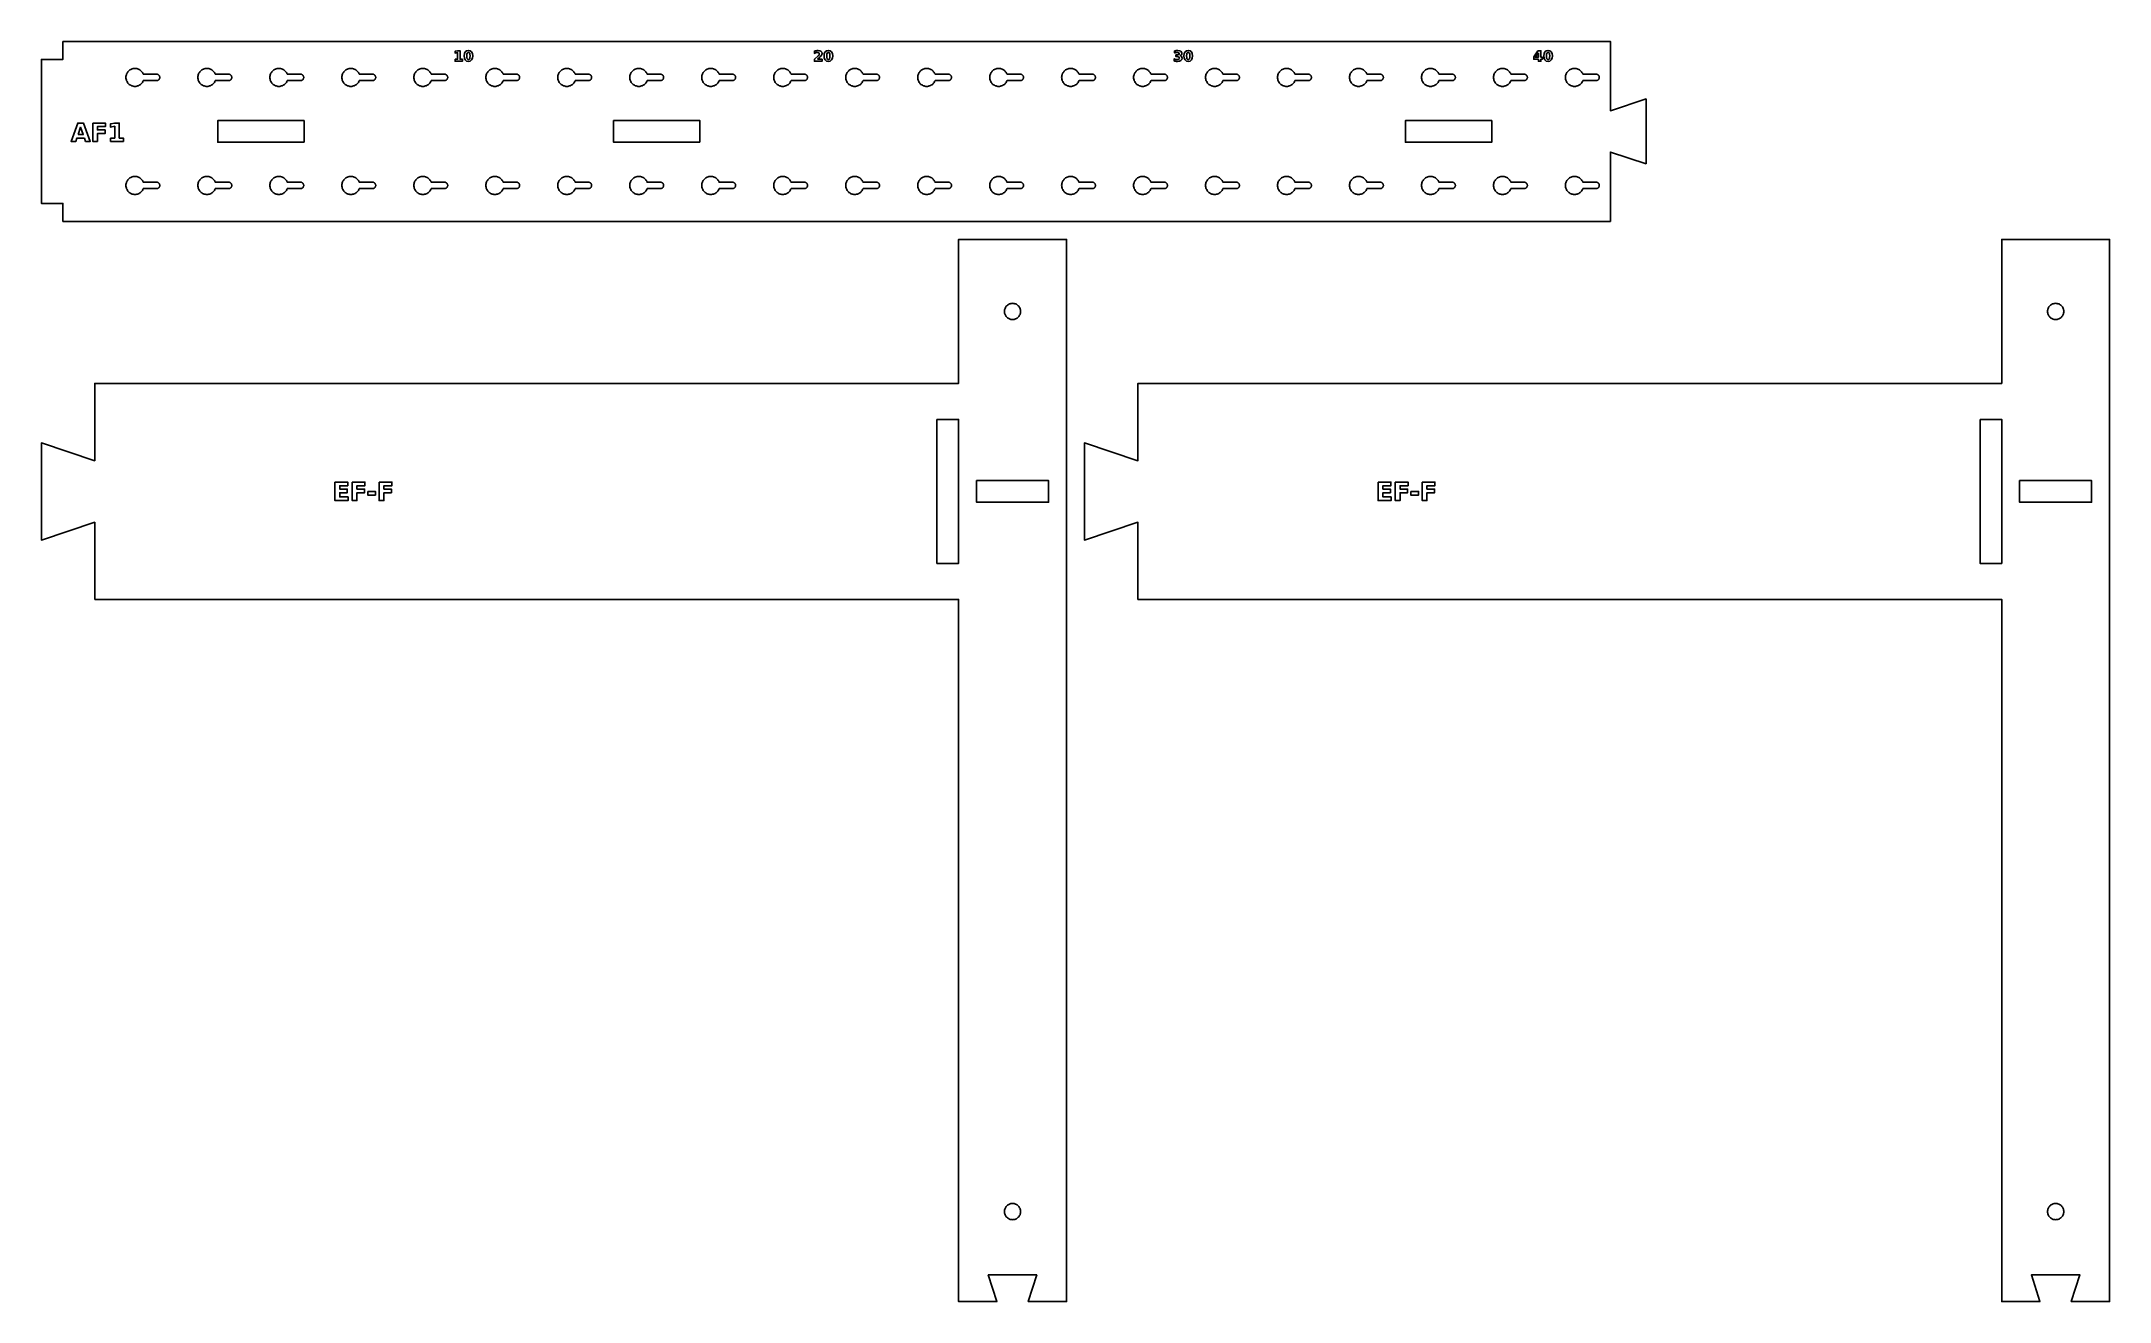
# Model space of a CAD drawing. Header units: millimetres. Extents: x 12 to 587, y 12 to 362.
import ezdxf

# ---------------------------------------------------------------- set-up
doc = ezdxf.new("R2010")
doc.units = ezdxf.units.MM
doc.layers.add('CUT', color=1, linetype='Continuous')
doc.layers.add('ENGRAVE', color=5, linetype='Continuous')

msp = doc.modelspace()

# ---------------------------------------------------------------- linework, layer by layer
at = {"layer": 'CUT', "color": 1}
for points in [[(18.5, 362.5), (448.5, 362.5), (448.5, 343.24), (458.4, 346.5), (458.4, 328.5), (448.5, 331.76), (448.5, 312.5), (18.5, 312.5), (18.5, 317.5), (12.5, 317.5), (12.5, 357.5), (18.5, 357.5)], [(40.43, 350.91), (40.58, 351.11), (40.7, 351.32), (40.81, 351.54), (40.83, 351.6), (44.5, 351.6), (44.59, 351.6), (44.68, 351.62), (44.76, 351.64), (44.84, 351.67), (44.92, 351.71), (45, 351.75), (45.07, 351.8), (45.14, 351.86), (45.2, 351.93), (45.25, 352), (45.29, 352.08), (45.33, 352.16), (45.36, 352.24), (45.38, 352.32), (45.4, 352.41), (45.4, 352.5), (45.4, 352.59), (45.38, 352.68), (45.36, 352.76), (45.33, 352.84), (45.29, 352.92), (45.25, 353), (45.2, 353.07), (45.14, 353.14), (45.07, 353.2), (45, 353.25), (44.92, 353.29), (44.84, 353.33), (44.76, 353.36), (44.68, 353.38), (44.59, 353.4), (44.5, 353.4), (40.83, 353.4), (40.81, 353.46), (40.7, 353.68), (40.58, 353.89), (40.43, 354.09), (40.27, 354.27), (40.09, 354.43), (39.89, 354.58), (39.68, 354.7), (39.46, 354.81), (39.23, 354.89), (38.99, 354.95), (38.75, 354.99), (38.5, 355), (38.25, 354.99), (38.01, 354.95), (37.77, 354.89), (37.54, 354.81), (37.32, 354.7), (37.11, 354.58), (36.91, 354.43), (36.73, 354.27), (36.57, 354.09), (36.42, 353.89), (36.3, 353.68), (36.19, 353.46), (36.11, 353.23), (36.05, 352.99), (36.01, 352.75), (36, 352.5), (36.01, 352.25), (36.05, 352.01), (36.11, 351.77), (36.19, 351.54), (36.3, 351.32), (36.42, 351.11), (36.57, 350.91), (36.73, 350.73), (36.91, 350.57), (37.11, 350.42), (37.32, 350.3), (37.54, 350.19), (37.77, 350.11), (38.01, 350.05), (38.25, 350.01), (38.5, 350), (38.75, 350.01), (38.99, 350.05), (39.23, 350.11), (39.46, 350.19), (39.68, 350.3), (39.89, 350.42), (40.09, 350.57), (40.27, 350.73)], [(60.43, 350.91), (60.58, 351.11), (60.7, 351.32), (60.81, 351.54), (60.83, 351.6), (64.5, 351.6), (64.59, 351.6), (64.68, 351.62), (64.76, 351.64), (64.84, 351.67), (64.92, 351.71), (65, 351.75), (65.07, 351.8), (65.14, 351.86), (65.2, 351.93), (65.25, 352), (65.29, 352.08), (65.33, 352.16), (65.36, 352.24), (65.38, 352.32), (65.4, 352.41), (65.4, 352.5), (65.4, 352.59), (65.38, 352.68), (65.36, 352.76), (65.33, 352.84), (65.29, 352.92), (65.25, 353), (65.2, 353.07), (65.14, 353.14), (65.07, 353.2), (65, 353.25), (64.92, 353.29), (64.84, 353.33), (64.76, 353.36), (64.68, 353.38), (64.59, 353.4), (64.5, 353.4), (60.83, 353.4), (60.81, 353.46), (60.7, 353.68), (60.58, 353.89), (60.43, 354.09), (60.27, 354.27), (60.09, 354.43), (59.89, 354.58), (59.68, 354.7), (59.46, 354.81), (59.23, 354.89), (58.99, 354.95), (58.75, 354.99), (58.5, 355), (58.25, 354.99), (58.01, 354.95), (57.77, 354.89), (57.54, 354.81), (57.32, 354.7), (57.11, 354.58), (56.91, 354.43), (56.73, 354.27), (56.57, 354.09), (56.42, 353.89), (56.3, 353.68), (56.19, 353.46), (56.11, 353.23), (56.05, 352.99), (56.01, 352.75), (56, 352.5), (56.01, 352.25), (56.05, 352.01), (56.11, 351.77), (56.19, 351.54), (56.3, 351.32), (56.42, 351.11), (56.57, 350.91), (56.73, 350.73), (56.91, 350.57), (57.11, 350.42), (57.32, 350.3), (57.54, 350.19), (57.77, 350.11), (58.01, 350.05), (58.25, 350.01), (58.5, 350), (58.75, 350.01), (58.99, 350.05), (59.23, 350.11), (59.46, 350.19), (59.68, 350.3), (59.89, 350.42), (60.09, 350.57), (60.27, 350.73)], [(80.43, 350.91), (80.58, 351.11), (80.7, 351.32), (80.81, 351.54), (80.83, 351.6), (84.5, 351.6), (84.59, 351.6), (84.68, 351.62), (84.76, 351.64), (84.84, 351.67), (84.92, 351.71), (85, 351.75), (85.07, 351.8), (85.14, 351.86), (85.2, 351.93), (85.25, 352), (85.29, 352.08), (85.33, 352.16), (85.36, 352.24), (85.38, 352.32), (85.4, 352.41), (85.4, 352.5), (85.4, 352.59), (85.38, 352.68), (85.36, 352.76), (85.33, 352.84), (85.29, 352.92), (85.25, 353), (85.2, 353.07), (85.14, 353.14), (85.07, 353.2), (85, 353.25), (84.92, 353.29), (84.84, 353.33), (84.76, 353.36), (84.68, 353.38), (84.59, 353.4), (84.5, 353.4), (80.83, 353.4), (80.81, 353.46), (80.7, 353.68), (80.58, 353.89), (80.43, 354.09), (80.27, 354.27), (80.09, 354.43), (79.89, 354.58), (79.68, 354.7), (79.46, 354.81), (79.23, 354.89), (78.99, 354.95), (78.75, 354.99), (78.5, 355), (78.25, 354.99), (78.01, 354.95), (77.77, 354.89), (77.54, 354.81), (77.32, 354.7), (77.11, 354.58), (76.91, 354.43), (76.73, 354.27), (76.57, 354.09), (76.42, 353.89), (76.3, 353.68), (76.19, 353.46), (76.11, 353.23), (76.05, 352.99), (76.01, 352.75), (76, 352.5), (76.01, 352.25), (76.05, 352.01), (76.11, 351.77), (76.19, 351.54), (76.3, 351.32), (76.42, 351.11), (76.57, 350.91), (76.73, 350.73), (76.91, 350.57), (77.11, 350.42), (77.32, 350.3), (77.54, 350.19), (77.77, 350.11), (78.01, 350.05), (78.25, 350.01), (78.5, 350), (78.75, 350.01), (78.99, 350.05), (79.23, 350.11), (79.46, 350.19), (79.68, 350.3), (79.89, 350.42), (80.09, 350.57), (80.27, 350.73)], [(100.43, 350.91), (100.58, 351.11), (100.7, 351.32), (100.81, 351.54), (100.83, 351.6), (104.5, 351.6), (104.59, 351.6), (104.68, 351.62), (104.76, 351.64), (104.84, 351.67), (104.92, 351.71), (105, 351.75), (105.07, 351.8), (105.14, 351.86), (105.2, 351.93), (105.25, 352), (105.29, 352.08), (105.33, 352.16), (105.36, 352.24), (105.38, 352.32), (105.4, 352.41), (105.4, 352.5), (105.4, 352.59), (105.38, 352.68), (105.36, 352.76), (105.33, 352.84), (105.29, 352.92), (105.25, 353), (105.2, 353.07), (105.14, 353.14), (105.07, 353.2), (105, 353.25), (104.92, 353.29), (104.84, 353.33), (104.76, 353.36), (104.68, 353.38), (104.59, 353.4), (104.5, 353.4), (100.83, 353.4), (100.81, 353.46), (100.7, 353.68), (100.58, 353.89), (100.43, 354.09), (100.27, 354.27), (100.09, 354.43), (99.89, 354.58), (99.68, 354.7), (99.46, 354.81), (99.23, 354.89), (98.99, 354.95), (98.75, 354.99), (98.5, 355), (98.25, 354.99), (98.01, 354.95), (97.77, 354.89), (97.54, 354.81), (97.32, 354.7), (97.11, 354.58), (96.91, 354.43), (96.73, 354.27), (96.57, 354.09), (96.42, 353.89), (96.3, 353.68), (96.19, 353.46), (96.11, 353.23), (96.05, 352.99), (96.01, 352.75), (96, 352.5), (96.01, 352.25), (96.05, 352.01), (96.11, 351.77), (96.19, 351.54), (96.3, 351.32), (96.42, 351.11), (96.57, 350.91), (96.73, 350.73), (96.91, 350.57), (97.11, 350.42), (97.32, 350.3), (97.54, 350.19), (97.77, 350.11), (98.01, 350.05), (98.25, 350.01), (98.5, 350), (98.75, 350.01), (98.99, 350.05), (99.23, 350.11), (99.46, 350.19), (99.68, 350.3), (99.89, 350.42), (100.09, 350.57), (100.27, 350.73)], [(120.43, 350.91), (120.58, 351.11), (120.7, 351.32), (120.81, 351.54), (120.83, 351.6), (124.5, 351.6), (124.59, 351.6), (124.68, 351.62), (124.76, 351.64), (124.84, 351.67), (124.92, 351.71), (125, 351.75), (125.07, 351.8), (125.14, 351.86), (125.2, 351.93), (125.25, 352), (125.29, 352.08), (125.33, 352.16), (125.36, 352.24), (125.38, 352.32), (125.4, 352.41), (125.4, 352.5), (125.4, 352.59), (125.38, 352.68), (125.36, 352.76), (125.33, 352.84), (125.29, 352.92), (125.25, 353), (125.2, 353.07), (125.14, 353.14), (125.07, 353.2), (125, 353.25), (124.92, 353.29), (124.84, 353.33), (124.76, 353.36), (124.68, 353.38), (124.59, 353.4), (124.5, 353.4), (120.83, 353.4), (120.81, 353.46), (120.7, 353.68), (120.58, 353.89), (120.43, 354.09), (120.27, 354.27), (120.09, 354.43), (119.89, 354.58), (119.68, 354.7), (119.46, 354.81), (119.23, 354.89), (118.99, 354.95), (118.75, 354.99), (118.5, 355), (118.25, 354.99), (118.01, 354.95), (117.77, 354.89), (117.54, 354.81), (117.32, 354.7), (117.11, 354.58), (116.91, 354.43), (116.73, 354.27), (116.57, 354.09), (116.42, 353.89), (116.3, 353.68), (116.19, 353.46), (116.11, 353.23), (116.05, 352.99), (116.01, 352.75), (116, 352.5), (116.01, 352.25), (116.05, 352.01), (116.11, 351.77), (116.19, 351.54), (116.3, 351.32), (116.42, 351.11), (116.57, 350.91), (116.73, 350.73), (116.91, 350.57), (117.11, 350.42), (117.32, 350.3), (117.54, 350.19), (117.77, 350.11), (118.01, 350.05), (118.25, 350.01), (118.5, 350), (118.75, 350.01), (118.99, 350.05), (119.23, 350.11), (119.46, 350.19), (119.68, 350.3), (119.89, 350.42), (120.09, 350.57), (120.27, 350.73)], [(140.43, 350.91), (140.58, 351.11), (140.7, 351.32), (140.81, 351.54), (140.83, 351.6), (144.5, 351.6), (144.59, 351.6), (144.68, 351.62), (144.76, 351.64), (144.84, 351.67), (144.92, 351.71), (145, 351.75), (145.07, 351.8), (145.14, 351.86), (145.2, 351.93), (145.25, 352), (145.29, 352.08), (145.33, 352.16), (145.36, 352.24), (145.38, 352.32), (145.4, 352.41), (145.4, 352.5), (145.4, 352.59), (145.38, 352.68), (145.36, 352.76), (145.33, 352.84), (145.29, 352.92), (145.25, 353), (145.2, 353.07), (145.14, 353.14), (145.07, 353.2), (145, 353.25), (144.92, 353.29), (144.84, 353.33), (144.76, 353.36), (144.68, 353.38), (144.59, 353.4), (144.5, 353.4), (140.83, 353.4), (140.81, 353.46), (140.7, 353.68), (140.58, 353.89), (140.43, 354.09), (140.27, 354.27), (140.09, 354.43), (139.89, 354.58), (139.68, 354.7), (139.46, 354.81), (139.23, 354.89), (138.99, 354.95), (138.75, 354.99), (138.5, 355), (138.25, 354.99), (138.01, 354.95), (137.77, 354.89), (137.54, 354.81), (137.32, 354.7), (137.11, 354.58), (136.91, 354.43), (136.73, 354.27), (136.57, 354.09), (136.42, 353.89), (136.3, 353.68), (136.19, 353.46), (136.11, 353.23), (136.05, 352.99), (136.01, 352.75), (136, 352.5), (136.01, 352.25), (136.05, 352.01), (136.11, 351.77), (136.19, 351.54), (136.3, 351.32), (136.42, 351.11), (136.57, 350.91), (136.73, 350.73), (136.91, 350.57), (137.11, 350.42), (137.32, 350.3), (137.54, 350.19), (137.77, 350.11), (138.01, 350.05), (138.25, 350.01), (138.5, 350), (138.75, 350.01), (138.99, 350.05), (139.23, 350.11), (139.46, 350.19), (139.68, 350.3), (139.89, 350.42), (140.09, 350.57), (140.27, 350.73)], [(160.43, 350.91), (160.58, 351.11), (160.7, 351.32), (160.81, 351.54), (160.83, 351.6), (164.5, 351.6), (164.59, 351.6), (164.68, 351.62), (164.76, 351.64), (164.84, 351.67), (164.92, 351.71), (165, 351.75), (165.07, 351.8), (165.14, 351.86), (165.2, 351.93), (165.25, 352), (165.29, 352.08), (165.33, 352.16), (165.36, 352.24), (165.38, 352.32), (165.4, 352.41), (165.4, 352.5), (165.4, 352.59), (165.38, 352.68), (165.36, 352.76), (165.33, 352.84), (165.29, 352.92), (165.25, 353), (165.2, 353.07), (165.14, 353.14), (165.07, 353.2), (165, 353.25), (164.92, 353.29), (164.84, 353.33), (164.76, 353.36), (164.68, 353.38), (164.59, 353.4), (164.5, 353.4), (160.83, 353.4), (160.81, 353.46), (160.7, 353.68), (160.58, 353.89), (160.43, 354.09), (160.27, 354.27), (160.09, 354.43), (159.89, 354.58), (159.68, 354.7), (159.46, 354.81), (159.23, 354.89), (158.99, 354.95), (158.75, 354.99), (158.5, 355), (158.25, 354.99), (158.01, 354.95), (157.77, 354.89), (157.54, 354.81), (157.32, 354.7), (157.11, 354.58), (156.91, 354.43), (156.73, 354.27), (156.57, 354.09), (156.42, 353.89), (156.3, 353.68), (156.19, 353.46), (156.11, 353.23), (156.05, 352.99), (156.01, 352.75), (156, 352.5), (156.01, 352.25), (156.05, 352.01), (156.11, 351.77), (156.19, 351.54), (156.3, 351.32), (156.42, 351.11), (156.57, 350.91), (156.73, 350.73), (156.91, 350.57), (157.11, 350.42), (157.32, 350.3), (157.54, 350.19), (157.77, 350.11), (158.01, 350.05), (158.25, 350.01), (158.5, 350), (158.75, 350.01), (158.99, 350.05), (159.23, 350.11), (159.46, 350.19), (159.68, 350.3), (159.89, 350.42), (160.09, 350.57), (160.27, 350.73)], [(180.43, 350.91), (180.58, 351.11), (180.7, 351.32), (180.81, 351.54), (180.83, 351.6), (184.5, 351.6), (184.59, 351.6), (184.68, 351.62), (184.76, 351.64), (184.84, 351.67), (184.92, 351.71), (185, 351.75), (185.07, 351.8), (185.14, 351.86), (185.2, 351.93), (185.25, 352), (185.29, 352.08), (185.33, 352.16), (185.36, 352.24), (185.38, 352.32), (185.4, 352.41), (185.4, 352.5), (185.4, 352.59), (185.38, 352.68), (185.36, 352.76), (185.33, 352.84), (185.29, 352.92), (185.25, 353), (185.2, 353.07), (185.14, 353.14), (185.07, 353.2), (185, 353.25), (184.92, 353.29), (184.84, 353.33), (184.76, 353.36), (184.68, 353.38), (184.59, 353.4), (184.5, 353.4), (180.83, 353.4), (180.81, 353.46), (180.7, 353.68), (180.58, 353.89), (180.43, 354.09), (180.27, 354.27), (180.09, 354.43), (179.89, 354.58), (179.68, 354.7), (179.46, 354.81), (179.23, 354.89), (178.99, 354.95), (178.75, 354.99), (178.5, 355), (178.25, 354.99), (178.01, 354.95), (177.77, 354.89), (177.54, 354.81), (177.32, 354.7), (177.11, 354.58), (176.91, 354.43), (176.73, 354.27), (176.57, 354.09), (176.42, 353.89), (176.3, 353.68), (176.19, 353.46), (176.11, 353.23), (176.05, 352.99), (176.01, 352.75), (176, 352.5), (176.01, 352.25), (176.05, 352.01), (176.11, 351.77), (176.19, 351.54), (176.3, 351.32), (176.42, 351.11), (176.57, 350.91), (176.73, 350.73), (176.91, 350.57), (177.11, 350.42), (177.32, 350.3), (177.54, 350.19), (177.77, 350.11), (178.01, 350.05), (178.25, 350.01), (178.5, 350), (178.75, 350.01), (178.99, 350.05), (179.23, 350.11), (179.46, 350.19), (179.68, 350.3), (179.89, 350.42), (180.09, 350.57), (180.27, 350.73)], [(200.43, 350.91), (200.58, 351.11), (200.7, 351.32), (200.81, 351.54), (200.83, 351.6), (204.5, 351.6), (204.59, 351.6), (204.68, 351.62), (204.76, 351.64), (204.84, 351.67), (204.92, 351.71), (205, 351.75), (205.07, 351.8), (205.14, 351.86), (205.2, 351.93), (205.25, 352), (205.29, 352.08), (205.33, 352.16), (205.36, 352.24), (205.38, 352.32), (205.4, 352.41), (205.4, 352.5), (205.4, 352.59), (205.38, 352.68), (205.36, 352.76), (205.33, 352.84), (205.29, 352.92), (205.25, 353), (205.2, 353.07), (205.14, 353.14), (205.07, 353.2), (205, 353.25), (204.92, 353.29), (204.84, 353.33), (204.76, 353.36), (204.68, 353.38), (204.59, 353.4), (204.5, 353.4), (200.83, 353.4), (200.81, 353.46), (200.7, 353.68), (200.58, 353.89), (200.43, 354.09), (200.27, 354.27), (200.09, 354.43), (199.89, 354.58), (199.68, 354.7), (199.46, 354.81), (199.23, 354.89), (198.99, 354.95), (198.75, 354.99), (198.5, 355), (198.25, 354.99), (198.01, 354.95), (197.77, 354.89), (197.54, 354.81), (197.32, 354.7), (197.11, 354.58), (196.91, 354.43), (196.73, 354.27), (196.57, 354.09), (196.42, 353.89), (196.3, 353.68), (196.19, 353.46), (196.11, 353.23), (196.05, 352.99), (196.01, 352.75), (196, 352.5), (196.01, 352.25), (196.05, 352.01), (196.11, 351.77), (196.19, 351.54), (196.3, 351.32), (196.42, 351.11), (196.57, 350.91), (196.73, 350.73), (196.91, 350.57), (197.11, 350.42), (197.32, 350.3), (197.54, 350.19), (197.77, 350.11), (198.01, 350.05), (198.25, 350.01), (198.5, 350), (198.75, 350.01), (198.99, 350.05), (199.23, 350.11), (199.46, 350.19), (199.68, 350.3), (199.89, 350.42), (200.09, 350.57), (200.27, 350.73)], [(220.27, 350.73), (220.43, 350.91), (220.58, 351.11), (220.7, 351.32), (220.81, 351.54), (220.83, 351.6), (224.5, 351.6), (224.59, 351.6), (224.68, 351.62), (224.76, 351.64), (224.84, 351.67), (224.92, 351.71), (225, 351.75), (225.07, 351.8), (225.14, 351.86), (225.2, 351.93), (225.25, 352), (225.29, 352.08), (225.33, 352.16), (225.36, 352.24), (225.38, 352.32), (225.4, 352.41), (225.4, 352.5), (225.4, 352.59), (225.38, 352.68), (225.36, 352.76), (225.33, 352.84), (225.29, 352.92), (225.25, 353), (225.2, 353.07), (225.14, 353.14), (225.07, 353.2), (225, 353.25), (224.92, 353.29), (224.84, 353.33), (224.76, 353.36), (224.68, 353.38), (224.59, 353.4), (224.5, 353.4), (220.83, 353.4), (220.81, 353.46), (220.7, 353.68), (220.58, 353.89), (220.43, 354.09), (220.27, 354.27), (220.09, 354.43), (219.89, 354.58), (219.68, 354.7), (219.46, 354.81), (219.23, 354.89), (218.99, 354.95), (218.75, 354.99), (218.5, 355), (218.25, 354.99), (218.01, 354.95), (217.77, 354.89), (217.54, 354.81), (217.32, 354.7), (217.11, 354.58), (216.91, 354.43), (216.73, 354.27), (216.57, 354.09), (216.42, 353.89), (216.3, 353.68), (216.19, 353.46), (216.11, 353.23), (216.05, 352.99), (216.01, 352.75), (216, 352.5), (216.01, 352.25), (216.05, 352.01), (216.11, 351.77), (216.19, 351.54), (216.3, 351.32), (216.42, 351.11), (216.57, 350.91), (216.73, 350.73), (216.91, 350.57), (217.11, 350.42), (217.32, 350.3), (217.54, 350.19), (217.77, 350.11), (218.01, 350.05), (218.25, 350.01), (218.5, 350), (218.75, 350.01), (218.99, 350.05), (219.23, 350.11), (219.46, 350.19), (219.68, 350.3), (219.89, 350.42), (220.09, 350.57)], [(240.27, 350.73), (240.43, 350.91), (240.58, 351.11), (240.7, 351.32), (240.81, 351.54), (240.83, 351.6), (244.5, 351.6), (244.59, 351.6), (244.68, 351.62), (244.76, 351.64), (244.84, 351.67), (244.92, 351.71), (245, 351.75), (245.07, 351.8), (245.14, 351.86), (245.2, 351.93), (245.25, 352), (245.29, 352.08), (245.33, 352.16), (245.36, 352.24), (245.38, 352.32), (245.4, 352.41), (245.4, 352.5), (245.4, 352.59), (245.38, 352.68), (245.36, 352.76), (245.33, 352.84), (245.29, 352.92), (245.25, 353), (245.2, 353.07), (245.14, 353.14), (245.07, 353.2), (245, 353.25), (244.92, 353.29), (244.84, 353.33), (244.76, 353.36), (244.68, 353.38), (244.59, 353.4), (244.5, 353.4), (240.83, 353.4), (240.81, 353.46), (240.7, 353.68), (240.58, 353.89), (240.43, 354.09), (240.27, 354.27), (240.09, 354.43), (239.89, 354.58), (239.68, 354.7), (239.46, 354.81), (239.23, 354.89), (238.99, 354.95), (238.75, 354.99), (238.5, 355), (238.25, 354.99), (238.01, 354.95), (237.77, 354.89), (237.54, 354.81), (237.32, 354.7), (237.11, 354.58), (236.91, 354.43), (236.73, 354.27), (236.57, 354.09), (236.42, 353.89), (236.3, 353.68), (236.19, 353.46), (236.11, 353.23), (236.05, 352.99), (236.01, 352.75), (236, 352.5), (236.01, 352.25), (236.05, 352.01), (236.11, 351.77), (236.19, 351.54), (236.3, 351.32), (236.42, 351.11), (236.57, 350.91), (236.73, 350.73), (236.91, 350.57), (237.11, 350.42), (237.32, 350.3), (237.54, 350.19), (237.77, 350.11), (238.01, 350.05), (238.25, 350.01), (238.5, 350), (238.75, 350.01), (238.99, 350.05), (239.23, 350.11), (239.46, 350.19), (239.68, 350.3), (239.89, 350.42), (240.09, 350.57)], [(260.43, 350.91), (260.58, 351.11), (260.7, 351.32), (260.81, 351.54), (260.83, 351.6), (264.5, 351.6), (264.59, 351.6), (264.68, 351.62), (264.76, 351.64), (264.84, 351.67), (264.92, 351.71), (265, 351.75), (265.07, 351.8), (265.14, 351.86), (265.2, 351.93), (265.25, 352), (265.29, 352.08), (265.33, 352.16), (265.36, 352.24), (265.38, 352.32), (265.4, 352.41), (265.4, 352.5), (265.4, 352.59), (265.38, 352.68), (265.36, 352.76), (265.33, 352.84), (265.29, 352.92), (265.25, 353), (265.2, 353.07), (265.14, 353.14), (265.07, 353.2), (265, 353.25), (264.92, 353.29), (264.84, 353.33), (264.76, 353.36), (264.68, 353.38), (264.59, 353.4), (264.5, 353.4), (260.83, 353.4), (260.81, 353.46), (260.7, 353.68), (260.58, 353.89), (260.43, 354.09), (260.27, 354.27), (260.09, 354.43), (259.89, 354.58), (259.68, 354.7), (259.46, 354.81), (259.23, 354.89), (258.99, 354.95), (258.75, 354.99), (258.5, 355), (258.25, 354.99), (258.01, 354.95), (257.77, 354.89), (257.54, 354.81), (257.32, 354.7), (257.11, 354.58), (256.91, 354.43), (256.73, 354.27), (256.57, 354.09), (256.42, 353.89), (256.3, 353.68), (256.19, 353.46), (256.11, 353.23), (256.05, 352.99), (256.01, 352.75), (256, 352.5), (256.01, 352.25), (256.05, 352.01), (256.11, 351.77), (256.19, 351.54), (256.3, 351.32), (256.42, 351.11), (256.57, 350.91), (256.73, 350.73), (256.91, 350.57), (257.11, 350.42), (257.32, 350.3), (257.54, 350.19), (257.77, 350.11), (258.01, 350.05), (258.25, 350.01), (258.5, 350), (258.75, 350.01), (258.99, 350.05), (259.23, 350.11), (259.46, 350.19), (259.68, 350.3), (259.89, 350.42), (260.09, 350.57), (260.27, 350.73)], [(280.43, 350.91), (280.58, 351.11), (280.7, 351.32), (280.81, 351.54), (280.83, 351.6), (284.5, 351.6), (284.59, 351.6), (284.68, 351.62), (284.76, 351.64), (284.84, 351.67), (284.92, 351.71), (285, 351.75), (285.07, 351.8), (285.14, 351.86), (285.2, 351.93), (285.25, 352), (285.29, 352.08), (285.33, 352.16), (285.36, 352.24), (285.38, 352.32), (285.4, 352.41), (285.4, 352.5), (285.4, 352.59), (285.38, 352.68), (285.36, 352.76), (285.33, 352.84), (285.29, 352.92), (285.25, 353), (285.2, 353.07), (285.14, 353.14), (285.07, 353.2), (285, 353.25), (284.92, 353.29), (284.84, 353.33), (284.76, 353.36), (284.68, 353.38), (284.59, 353.4), (284.5, 353.4), (280.83, 353.4), (280.81, 353.46), (280.7, 353.68), (280.58, 353.89), (280.43, 354.09), (280.27, 354.27), (280.09, 354.43), (279.89, 354.58), (279.68, 354.7), (279.46, 354.81), (279.23, 354.89), (278.99, 354.95), (278.75, 354.99), (278.5, 355), (278.25, 354.99), (278.01, 354.95), (277.77, 354.89), (277.54, 354.81), (277.32, 354.7), (277.11, 354.58), (276.91, 354.43), (276.73, 354.27), (276.57, 354.09), (276.42, 353.89), (276.3, 353.68), (276.19, 353.46), (276.11, 353.23), (276.05, 352.99), (276.01, 352.75), (276, 352.5), (276.01, 352.25), (276.05, 352.01), (276.11, 351.77), (276.19, 351.54), (276.3, 351.32), (276.42, 351.11), (276.57, 350.91), (276.73, 350.73), (276.91, 350.57), (277.11, 350.42), (277.32, 350.3), (277.54, 350.19), (277.77, 350.11), (278.01, 350.05), (278.25, 350.01), (278.5, 350), (278.75, 350.01), (278.99, 350.05), (279.23, 350.11), (279.46, 350.19), (279.68, 350.3), (279.89, 350.42), (280.09, 350.57), (280.27, 350.73)], [(300.43, 350.91), (300.58, 351.11), (300.7, 351.32), (300.81, 351.54), (300.83, 351.6), (304.5, 351.6), (304.59, 351.6), (304.68, 351.62), (304.76, 351.64), (304.84, 351.67), (304.92, 351.71), (305, 351.75), (305.07, 351.8), (305.14, 351.86), (305.2, 351.93), (305.25, 352), (305.29, 352.08), (305.33, 352.16), (305.36, 352.24), (305.38, 352.32), (305.4, 352.41), (305.4, 352.5), (305.4, 352.59), (305.38, 352.68), (305.36, 352.76), (305.33, 352.84), (305.29, 352.92), (305.25, 353), (305.2, 353.07), (305.14, 353.14), (305.07, 353.2), (305, 353.25), (304.92, 353.29), (304.84, 353.33), (304.76, 353.36), (304.68, 353.38), (304.59, 353.4), (304.5, 353.4), (300.83, 353.4), (300.81, 353.46), (300.7, 353.68), (300.58, 353.89), (300.43, 354.09), (300.27, 354.27), (300.09, 354.43), (299.89, 354.58), (299.68, 354.7), (299.46, 354.81), (299.23, 354.89), (298.99, 354.95), (298.75, 354.99), (298.5, 355), (298.25, 354.99), (298.01, 354.95), (297.77, 354.89), (297.54, 354.81), (297.32, 354.7), (297.11, 354.58), (296.91, 354.43), (296.73, 354.27), (296.57, 354.09), (296.42, 353.89), (296.3, 353.68), (296.19, 353.46), (296.11, 353.23), (296.05, 352.99), (296.01, 352.75), (296, 352.5), (296.01, 352.25), (296.05, 352.01), (296.11, 351.77), (296.19, 351.54), (296.3, 351.32), (296.42, 351.11), (296.57, 350.91), (296.73, 350.73), (296.91, 350.57), (297.11, 350.42), (297.32, 350.3), (297.54, 350.19), (297.77, 350.11), (298.01, 350.05), (298.25, 350.01), (298.5, 350), (298.75, 350.01), (298.99, 350.05), (299.23, 350.11), (299.46, 350.19), (299.68, 350.3), (299.89, 350.42), (300.09, 350.57), (300.27, 350.73)], [(320.27, 350.73), (320.43, 350.91), (320.58, 351.11), (320.7, 351.32), (320.81, 351.54), (320.83, 351.6), (324.5, 351.6), (324.59, 351.6), (324.68, 351.62), (324.76, 351.64), (324.84, 351.67), (324.92, 351.71), (325, 351.75), (325.07, 351.8), (325.14, 351.86), (325.2, 351.93), (325.25, 352), (325.29, 352.08), (325.33, 352.16), (325.36, 352.24), (325.38, 352.32), (325.4, 352.41), (325.4, 352.5), (325.4, 352.59), (325.38, 352.68), (325.36, 352.76), (325.33, 352.84), (325.29, 352.92), (325.25, 353), (325.2, 353.07), (325.14, 353.14), (325.07, 353.2), (325, 353.25), (324.92, 353.29), (324.84, 353.33), (324.76, 353.36), (324.68, 353.38), (324.59, 353.4), (324.5, 353.4), (320.83, 353.4), (320.81, 353.46), (320.7, 353.68), (320.58, 353.89), (320.43, 354.09), (320.27, 354.27), (320.09, 354.43), (319.89, 354.58), (319.68, 354.7), (319.46, 354.81), (319.23, 354.89), (318.99, 354.95), (318.75, 354.99), (318.5, 355), (318.25, 354.99), (318.01, 354.95), (317.77, 354.89), (317.54, 354.81), (317.32, 354.7), (317.11, 354.58), (316.91, 354.43), (316.73, 354.27), (316.57, 354.09), (316.42, 353.89), (316.3, 353.68), (316.19, 353.46), (316.11, 353.23), (316.05, 352.99), (316.01, 352.75), (316, 352.5), (316.01, 352.25), (316.05, 352.01), (316.11, 351.77), (316.19, 351.54), (316.3, 351.32), (316.42, 351.11), (316.57, 350.91), (316.73, 350.73), (316.91, 350.57), (317.11, 350.42), (317.32, 350.3), (317.54, 350.19), (317.77, 350.11), (318.01, 350.05), (318.25, 350.01), (318.5, 350), (318.75, 350.01), (318.99, 350.05), (319.23, 350.11), (319.46, 350.19), (319.68, 350.3), (319.89, 350.42), (320.09, 350.57)], [(340.43, 350.91), (340.58, 351.11), (340.7, 351.32), (340.81, 351.54), (340.83, 351.6), (344.5, 351.6), (344.59, 351.6), (344.68, 351.62), (344.76, 351.64), (344.84, 351.67), (344.92, 351.71), (345, 351.75), (345.07, 351.8), (345.14, 351.86), (345.2, 351.93), (345.25, 352), (345.29, 352.08), (345.33, 352.16), (345.36, 352.24), (345.38, 352.32), (345.4, 352.41), (345.4, 352.5), (345.4, 352.59), (345.38, 352.68), (345.36, 352.76), (345.33, 352.84), (345.29, 352.92), (345.25, 353), (345.2, 353.07), (345.14, 353.14), (345.07, 353.2), (345, 353.25), (344.92, 353.29), (344.84, 353.33), (344.76, 353.36), (344.68, 353.38), (344.59, 353.4), (344.5, 353.4), (340.83, 353.4), (340.81, 353.46), (340.7, 353.68), (340.58, 353.89), (340.43, 354.09), (340.27, 354.27), (340.09, 354.43), (339.89, 354.58), (339.68, 354.7), (339.46, 354.81), (339.23, 354.89), (338.99, 354.95), (338.75, 354.99), (338.5, 355), (338.25, 354.99), (338.01, 354.95), (337.77, 354.89), (337.54, 354.81), (337.32, 354.7), (337.11, 354.58), (336.91, 354.43), (336.73, 354.27), (336.57, 354.09), (336.42, 353.89), (336.3, 353.68), (336.19, 353.46), (336.11, 353.23), (336.05, 352.99), (336.01, 352.75), (336, 352.5), (336.01, 352.25), (336.05, 352.01), (336.11, 351.77), (336.19, 351.54), (336.3, 351.32), (336.42, 351.11), (336.57, 350.91), (336.73, 350.73), (336.91, 350.57), (337.11, 350.42), (337.32, 350.3), (337.54, 350.19), (337.77, 350.11), (338.01, 350.05), (338.25, 350.01), (338.5, 350), (338.75, 350.01), (338.99, 350.05), (339.23, 350.11), (339.46, 350.19), (339.68, 350.3), (339.89, 350.42), (340.09, 350.57), (340.27, 350.73)], [(360.27, 350.73), (360.43, 350.91), (360.58, 351.11), (360.7, 351.32), (360.81, 351.54), (360.83, 351.6), (364.5, 351.6), (364.59, 351.6), (364.68, 351.62), (364.76, 351.64), (364.84, 351.67), (364.92, 351.71), (365, 351.75), (365.07, 351.8), (365.14, 351.86), (365.2, 351.93), (365.25, 352), (365.29, 352.08), (365.33, 352.16), (365.36, 352.24), (365.38, 352.32), (365.4, 352.41), (365.4, 352.5), (365.4, 352.59), (365.38, 352.68), (365.36, 352.76), (365.33, 352.84), (365.29, 352.92), (365.25, 353), (365.2, 353.07), (365.14, 353.14), (365.07, 353.2), (365, 353.25), (364.92, 353.29), (364.84, 353.33), (364.76, 353.36), (364.68, 353.38), (364.59, 353.4), (364.5, 353.4), (360.83, 353.4), (360.81, 353.46), (360.7, 353.68), (360.58, 353.89), (360.43, 354.09), (360.27, 354.27), (360.09, 354.43), (359.89, 354.58), (359.68, 354.7), (359.46, 354.81), (359.23, 354.89), (358.99, 354.95), (358.75, 354.99), (358.5, 355), (358.25, 354.99), (358.01, 354.95), (357.77, 354.89), (357.54, 354.81), (357.32, 354.7), (357.11, 354.58), (356.91, 354.43), (356.73, 354.27), (356.57, 354.09), (356.42, 353.89), (356.3, 353.68), (356.19, 353.46), (356.11, 353.23), (356.05, 352.99), (356.01, 352.75), (356, 352.5), (356.01, 352.25), (356.05, 352.01), (356.11, 351.77), (356.19, 351.54), (356.3, 351.32), (356.42, 351.11), (356.57, 350.91), (356.73, 350.73), (356.91, 350.57), (357.11, 350.42), (357.32, 350.3), (357.54, 350.19), (357.77, 350.11), (358.01, 350.05), (358.25, 350.01), (358.5, 350), (358.75, 350.01), (358.99, 350.05), (359.23, 350.11), (359.46, 350.19), (359.68, 350.3), (359.89, 350.42), (360.09, 350.57)], [(380.27, 350.73), (380.43, 350.91), (380.58, 351.11), (380.7, 351.32), (380.81, 351.54), (380.83, 351.6), (384.5, 351.6), (384.59, 351.6), (384.68, 351.62), (384.76, 351.64), (384.84, 351.67), (384.92, 351.71), (385, 351.75), (385.07, 351.8), (385.14, 351.86), (385.2, 351.93), (385.25, 352), (385.29, 352.08), (385.33, 352.16), (385.36, 352.24), (385.38, 352.32), (385.4, 352.41), (385.4, 352.5), (385.4, 352.59), (385.38, 352.68), (385.36, 352.76), (385.33, 352.84), (385.29, 352.92), (385.25, 353), (385.2, 353.07), (385.14, 353.14), (385.07, 353.2), (385, 353.25), (384.92, 353.29), (384.84, 353.33), (384.76, 353.36), (384.68, 353.38), (384.59, 353.4), (384.5, 353.4), (380.83, 353.4), (380.81, 353.46), (380.7, 353.68), (380.58, 353.89), (380.43, 354.09), (380.27, 354.27), (380.09, 354.43), (379.89, 354.58), (379.68, 354.7), (379.46, 354.81), (379.23, 354.89), (378.99, 354.95), (378.75, 354.99), (378.5, 355), (378.25, 354.99), (378.01, 354.95), (377.77, 354.89), (377.54, 354.81), (377.32, 354.7), (377.11, 354.58), (376.91, 354.43), (376.73, 354.27), (376.57, 354.09), (376.42, 353.89), (376.3, 353.68), (376.19, 353.46), (376.11, 353.23), (376.05, 352.99), (376.01, 352.75), (376, 352.5), (376.01, 352.25), (376.05, 352.01), (376.11, 351.77), (376.19, 351.54), (376.3, 351.32), (376.42, 351.11), (376.57, 350.91), (376.73, 350.73), (376.91, 350.57), (377.11, 350.42), (377.32, 350.3), (377.54, 350.19), (377.77, 350.11), (378.01, 350.05), (378.25, 350.01), (378.5, 350), (378.75, 350.01), (378.99, 350.05), (379.23, 350.11), (379.46, 350.19), (379.68, 350.3), (379.89, 350.42), (380.09, 350.57)], [(400.43, 350.91), (400.58, 351.11), (400.7, 351.32), (400.81, 351.54), (400.83, 351.6), (404.5, 351.6), (404.59, 351.6), (404.68, 351.62), (404.76, 351.64), (404.84, 351.67), (404.92, 351.71), (405, 351.75), (405.07, 351.8), (405.14, 351.86), (405.2, 351.93), (405.25, 352), (405.29, 352.08), (405.33, 352.16), (405.36, 352.24), (405.38, 352.32), (405.4, 352.41), (405.4, 352.5), (405.4, 352.59), (405.38, 352.68), (405.36, 352.76), (405.33, 352.84), (405.29, 352.92), (405.25, 353), (405.2, 353.07), (405.14, 353.14), (405.07, 353.2), (405, 353.25), (404.92, 353.29), (404.84, 353.33), (404.76, 353.36), (404.68, 353.38), (404.59, 353.4), (404.5, 353.4), (400.83, 353.4), (400.81, 353.46), (400.7, 353.68), (400.58, 353.89), (400.43, 354.09), (400.27, 354.27), (400.09, 354.43), (399.89, 354.58), (399.68, 354.7), (399.46, 354.81), (399.23, 354.89), (398.99, 354.95), (398.75, 354.99), (398.5, 355), (398.25, 354.99), (398.01, 354.95), (397.77, 354.89), (397.54, 354.81), (397.32, 354.7), (397.11, 354.58), (396.91, 354.43), (396.73, 354.27), (396.57, 354.09), (396.42, 353.89), (396.3, 353.68), (396.19, 353.46), (396.11, 353.23), (396.05, 352.99), (396.01, 352.75), (396, 352.5), (396.01, 352.25), (396.05, 352.01), (396.11, 351.77), (396.19, 351.54), (396.3, 351.32), (396.42, 351.11), (396.57, 350.91), (396.73, 350.73), (396.91, 350.57), (397.11, 350.42), (397.32, 350.3), (397.54, 350.19), (397.77, 350.11), (398.01, 350.05), (398.25, 350.01), (398.5, 350), (398.75, 350.01), (398.99, 350.05), (399.23, 350.11), (399.46, 350.19), (399.68, 350.3), (399.89, 350.42), (400.09, 350.57), (400.27, 350.73)], [(420.43, 350.91), (420.58, 351.11), (420.7, 351.32), (420.81, 351.54), (420.83, 351.6), (424.5, 351.6), (424.59, 351.6), (424.68, 351.62), (424.76, 351.64), (424.84, 351.67), (424.92, 351.71), (425, 351.75), (425.07, 351.8), (425.14, 351.86), (425.2, 351.93), (425.25, 352), (425.29, 352.08), (425.33, 352.16), (425.36, 352.24), (425.38, 352.32), (425.4, 352.41), (425.4, 352.5), (425.4, 352.59), (425.38, 352.68), (425.36, 352.76), (425.33, 352.84), (425.29, 352.92), (425.25, 353), (425.2, 353.07), (425.14, 353.14), (425.07, 353.2), (425, 353.25), (424.92, 353.29), (424.84, 353.33), (424.76, 353.36), (424.68, 353.38), (424.59, 353.4), (424.5, 353.4), (420.83, 353.4), (420.81, 353.46), (420.7, 353.68), (420.58, 353.89), (420.43, 354.09), (420.27, 354.27), (420.09, 354.43), (419.89, 354.58), (419.68, 354.7), (419.46, 354.81), (419.23, 354.89), (418.99, 354.95), (418.75, 354.99), (418.5, 355), (418.25, 354.99), (418.01, 354.95), (417.77, 354.89), (417.54, 354.81), (417.32, 354.7), (417.11, 354.58), (416.91, 354.43), (416.73, 354.27), (416.57, 354.09), (416.42, 353.89), (416.3, 353.68), (416.19, 353.46), (416.11, 353.23), (416.05, 352.99), (416.01, 352.75), (416, 352.5), (416.01, 352.25), (416.05, 352.01), (416.11, 351.77), (416.19, 351.54), (416.3, 351.32), (416.42, 351.11), (416.57, 350.91), (416.73, 350.73), (416.91, 350.57), (417.11, 350.42), (417.32, 350.3), (417.54, 350.19), (417.77, 350.11), (418.01, 350.05), (418.25, 350.01), (418.5, 350), (418.75, 350.01), (418.99, 350.05), (419.23, 350.11), (419.46, 350.19), (419.68, 350.3), (419.89, 350.42), (420.09, 350.57), (420.27, 350.73)], [(440.43, 350.91), (440.58, 351.11), (440.7, 351.32), (440.81, 351.54), (440.83, 351.6), (444.5, 351.6), (444.59, 351.6), (444.68, 351.62), (444.76, 351.64), (444.84, 351.67), (444.92, 351.71), (445, 351.75), (445.07, 351.8), (445.14, 351.86), (445.2, 351.93), (445.25, 352), (445.29, 352.08), (445.33, 352.16), (445.36, 352.24), (445.38, 352.32), (445.4, 352.41), (445.4, 352.5), (445.4, 352.59), (445.38, 352.68), (445.36, 352.76), (445.33, 352.84), (445.29, 352.92), (445.25, 353), (445.2, 353.07), (445.14, 353.14), (445.07, 353.2), (445, 353.25), (444.92, 353.29), (444.84, 353.33), (444.76, 353.36), (444.68, 353.38), (444.59, 353.4), (444.5, 353.4), (440.83, 353.4), (440.81, 353.46), (440.7, 353.68), (440.58, 353.89), (440.43, 354.09), (440.27, 354.27), (440.09, 354.43), (439.89, 354.58), (439.68, 354.7), (439.46, 354.81), (439.23, 354.89), (438.99, 354.95), (438.75, 354.99), (438.5, 355), (438.25, 354.99), (438.01, 354.95), (437.77, 354.89), (437.54, 354.81), (437.32, 354.7), (437.11, 354.58), (436.91, 354.43), (436.73, 354.27), (436.57, 354.09), (436.42, 353.89), (436.3, 353.68), (436.19, 353.46), (436.11, 353.23), (436.05, 352.99), (436.01, 352.75), (436, 352.5), (436.01, 352.25), (436.05, 352.01), (436.11, 351.77), (436.19, 351.54), (436.3, 351.32), (436.42, 351.11), (436.57, 350.91), (436.73, 350.73), (436.91, 350.57), (437.11, 350.42), (437.32, 350.3), (437.54, 350.19), (437.77, 350.11), (438.01, 350.05), (438.25, 350.01), (438.5, 350), (438.75, 350.01), (438.99, 350.05), (439.23, 350.11), (439.46, 350.19), (439.68, 350.3), (439.89, 350.42), (440.09, 350.57), (440.27, 350.73)], [(85.5, 334.5), (85.5, 340.5), (61.5, 340.5), (61.5, 334.5)], [(195.5, 334.5), (195.5, 340.5), (171.5, 340.5), (171.5, 334.5)], [(415.5, 340.5), (391.5, 340.5), (391.5, 334.5), (415.5, 334.5)], [(40.43, 320.91), (40.58, 321.11), (40.7, 321.32), (40.81, 321.54), (40.83, 321.6), (44.5, 321.6), (44.59, 321.6), (44.68, 321.62), (44.76, 321.64), (44.84, 321.67), (44.92, 321.71), (45, 321.75), (45.07, 321.8), (45.14, 321.86), (45.2, 321.93), (45.25, 322), (45.29, 322.08), (45.33, 322.16), (45.36, 322.24), (45.38, 322.32), (45.4, 322.41), (45.4, 322.5), (45.4, 322.59), (45.38, 322.68), (45.36, 322.76), (45.33, 322.84), (45.29, 322.92), (45.25, 323), (45.2, 323.07), (45.14, 323.14), (45.07, 323.2), (45, 323.25), (44.92, 323.29), (44.84, 323.33), (44.76, 323.36), (44.68, 323.38), (44.59, 323.4), (44.5, 323.4), (40.83, 323.4), (40.81, 323.46), (40.7, 323.68), (40.58, 323.89), (40.43, 324.09), (40.27, 324.27), (40.09, 324.43), (39.89, 324.58), (39.68, 324.7), (39.46, 324.81), (39.23, 324.89), (38.99, 324.95), (38.75, 324.99), (38.5, 325), (38.25, 324.99), (38.01, 324.95), (37.77, 324.89), (37.54, 324.81), (37.32, 324.7), (37.11, 324.58), (36.91, 324.43), (36.73, 324.27), (36.57, 324.09), (36.42, 323.89), (36.3, 323.68), (36.19, 323.46), (36.11, 323.23), (36.05, 322.99), (36.01, 322.75), (36, 322.5), (36.01, 322.25), (36.05, 322.01), (36.11, 321.77), (36.19, 321.54), (36.3, 321.32), (36.42, 321.11), (36.57, 320.91), (36.73, 320.73), (36.91, 320.57), (37.11, 320.42), (37.32, 320.3), (37.54, 320.19), (37.77, 320.11), (38.01, 320.05), (38.25, 320.01), (38.5, 320), (38.75, 320.01), (38.99, 320.05), (39.23, 320.11), (39.46, 320.19), (39.68, 320.3), (39.89, 320.42), (40.09, 320.57), (40.27, 320.73)], [(60.43, 320.91), (60.58, 321.11), (60.7, 321.32), (60.81, 321.54), (60.83, 321.6), (64.5, 321.6), (64.59, 321.6), (64.68, 321.62), (64.76, 321.64), (64.84, 321.67), (64.92, 321.71), (65, 321.75), (65.07, 321.8), (65.14, 321.86), (65.2, 321.93), (65.25, 322), (65.29, 322.08), (65.33, 322.16), (65.36, 322.24), (65.38, 322.32), (65.4, 322.41), (65.4, 322.5), (65.4, 322.59), (65.38, 322.68), (65.36, 322.76), (65.33, 322.84), (65.29, 322.92), (65.25, 323), (65.2, 323.07), (65.14, 323.14), (65.07, 323.2), (65, 323.25), (64.92, 323.29), (64.84, 323.33), (64.76, 323.36), (64.68, 323.38), (64.59, 323.4), (64.5, 323.4), (60.83, 323.4), (60.81, 323.46), (60.7, 323.68), (60.58, 323.89), (60.43, 324.09), (60.27, 324.27), (60.09, 324.43), (59.89, 324.58), (59.68, 324.7), (59.46, 324.81), (59.23, 324.89), (58.99, 324.95), (58.75, 324.99), (58.5, 325), (58.25, 324.99), (58.01, 324.95), (57.77, 324.89), (57.54, 324.81), (57.32, 324.7), (57.11, 324.58), (56.91, 324.43), (56.73, 324.27), (56.57, 324.09), (56.42, 323.89), (56.3, 323.68), (56.19, 323.46), (56.11, 323.23), (56.05, 322.99), (56.01, 322.75), (56, 322.5), (56.01, 322.25), (56.05, 322.01), (56.11, 321.77), (56.19, 321.54), (56.3, 321.32), (56.42, 321.11), (56.57, 320.91), (56.73, 320.73), (56.91, 320.57), (57.11, 320.42), (57.32, 320.3), (57.54, 320.19), (57.77, 320.11), (58.01, 320.05), (58.25, 320.01), (58.5, 320), (58.75, 320.01), (58.99, 320.05), (59.23, 320.11), (59.46, 320.19), (59.68, 320.3), (59.89, 320.42), (60.09, 320.57), (60.27, 320.73)], [(80.43, 320.91), (80.58, 321.11), (80.7, 321.32), (80.81, 321.54), (80.83, 321.6), (84.5, 321.6), (84.59, 321.6), (84.68, 321.62), (84.76, 321.64), (84.84, 321.67), (84.92, 321.71), (85, 321.75), (85.07, 321.8), (85.14, 321.86), (85.2, 321.93), (85.25, 322), (85.29, 322.08), (85.33, 322.16), (85.36, 322.24), (85.38, 322.32), (85.4, 322.41), (85.4, 322.5), (85.4, 322.59), (85.38, 322.68), (85.36, 322.76), (85.33, 322.84), (85.29, 322.92), (85.25, 323), (85.2, 323.07), (85.14, 323.14), (85.07, 323.2), (85, 323.25), (84.92, 323.29), (84.84, 323.33), (84.76, 323.36), (84.68, 323.38), (84.59, 323.4), (84.5, 323.4), (80.83, 323.4), (80.81, 323.46), (80.7, 323.68), (80.58, 323.89), (80.43, 324.09), (80.27, 324.27), (80.09, 324.43), (79.89, 324.58), (79.68, 324.7), (79.46, 324.81), (79.23, 324.89), (78.99, 324.95), (78.75, 324.99), (78.5, 325), (78.25, 324.99), (78.01, 324.95), (77.77, 324.89), (77.54, 324.81), (77.32, 324.7), (77.11, 324.58), (76.91, 324.43), (76.73, 324.27), (76.57, 324.09), (76.42, 323.89), (76.3, 323.68), (76.19, 323.46), (76.11, 323.23), (76.05, 322.99), (76.01, 322.75), (76, 322.5), (76.01, 322.25), (76.05, 322.01), (76.11, 321.77), (76.19, 321.54), (76.3, 321.32), (76.42, 321.11), (76.57, 320.91), (76.73, 320.73), (76.91, 320.57), (77.11, 320.42), (77.32, 320.3), (77.54, 320.19), (77.77, 320.11), (78.01, 320.05), (78.25, 320.01), (78.5, 320), (78.75, 320.01), (78.99, 320.05), (79.23, 320.11), (79.46, 320.19), (79.68, 320.3), (79.89, 320.42), (80.09, 320.57), (80.27, 320.73)], [(100.43, 320.91), (100.58, 321.11), (100.7, 321.32), (100.81, 321.54), (100.83, 321.6), (104.5, 321.6), (104.59, 321.6), (104.68, 321.62), (104.76, 321.64), (104.84, 321.67), (104.92, 321.71), (105, 321.75), (105.07, 321.8), (105.14, 321.86), (105.2, 321.93), (105.25, 322), (105.29, 322.08), (105.33, 322.16), (105.36, 322.24), (105.38, 322.32), (105.4, 322.41), (105.4, 322.5), (105.4, 322.59), (105.38, 322.68), (105.36, 322.76), (105.33, 322.84), (105.29, 322.92), (105.25, 323), (105.2, 323.07), (105.14, 323.14), (105.07, 323.2), (105, 323.25), (104.92, 323.29), (104.84, 323.33), (104.76, 323.36), (104.68, 323.38), (104.59, 323.4), (104.5, 323.4), (100.83, 323.4), (100.81, 323.46), (100.7, 323.68), (100.58, 323.89), (100.43, 324.09), (100.27, 324.27), (100.09, 324.43), (99.89, 324.58), (99.68, 324.7), (99.46, 324.81), (99.23, 324.89), (98.99, 324.95), (98.75, 324.99), (98.5, 325), (98.25, 324.99), (98.01, 324.95), (97.77, 324.89), (97.54, 324.81), (97.32, 324.7), (97.11, 324.58), (96.91, 324.43), (96.73, 324.27), (96.57, 324.09), (96.42, 323.89), (96.3, 323.68), (96.19, 323.46), (96.11, 323.23), (96.05, 322.99), (96.01, 322.75), (96, 322.5), (96.01, 322.25), (96.05, 322.01), (96.11, 321.77), (96.19, 321.54), (96.3, 321.32), (96.42, 321.11), (96.57, 320.91), (96.73, 320.73), (96.91, 320.57), (97.11, 320.42), (97.32, 320.3), (97.54, 320.19), (97.77, 320.11), (98.01, 320.05), (98.25, 320.01), (98.5, 320), (98.75, 320.01), (98.99, 320.05), (99.23, 320.11), (99.46, 320.19), (99.68, 320.3), (99.89, 320.42), (100.09, 320.57), (100.27, 320.73)], [(120.27, 320.73), (120.43, 320.91), (120.58, 321.11), (120.7, 321.32), (120.81, 321.54), (120.83, 321.6), (124.5, 321.6), (124.59, 321.6), (124.68, 321.62), (124.76, 321.64), (124.84, 321.67), (124.92, 321.71), (125, 321.75), (125.07, 321.8), (125.14, 321.86), (125.2, 321.93), (125.25, 322), (125.29, 322.08), (125.33, 322.16), (125.36, 322.24), (125.38, 322.32), (125.4, 322.41), (125.4, 322.5), (125.4, 322.59), (125.38, 322.68), (125.36, 322.76), (125.33, 322.84), (125.29, 322.92), (125.25, 323), (125.2, 323.07), (125.14, 323.14), (125.07, 323.2), (125, 323.25), (124.92, 323.29), (124.84, 323.33), (124.76, 323.36), (124.68, 323.38), (124.59, 323.4), (124.5, 323.4), (120.83, 323.4), (120.81, 323.46), (120.7, 323.68), (120.58, 323.89), (120.43, 324.09), (120.27, 324.27), (120.09, 324.43), (119.89, 324.58), (119.68, 324.7), (119.46, 324.81), (119.23, 324.89), (118.99, 324.95), (118.75, 324.99), (118.5, 325), (118.25, 324.99), (118.01, 324.95), (117.77, 324.89), (117.54, 324.81), (117.32, 324.7), (117.11, 324.58), (116.91, 324.43), (116.73, 324.27), (116.57, 324.09), (116.42, 323.89), (116.3, 323.68), (116.19, 323.46), (116.11, 323.23), (116.05, 322.99), (116.01, 322.75), (116, 322.5), (116.01, 322.25), (116.05, 322.01), (116.11, 321.77), (116.19, 321.54), (116.3, 321.32), (116.42, 321.11), (116.57, 320.91), (116.73, 320.73), (116.91, 320.57), (117.11, 320.42), (117.32, 320.3), (117.54, 320.19), (117.77, 320.11), (118.01, 320.05), (118.25, 320.01), (118.5, 320), (118.75, 320.01), (118.99, 320.05), (119.23, 320.11), (119.46, 320.19), (119.68, 320.3), (119.89, 320.42), (120.09, 320.57)], [(140.27, 320.73), (140.43, 320.91), (140.58, 321.11), (140.7, 321.32), (140.81, 321.54), (140.83, 321.6), (144.5, 321.6), (144.59, 321.6), (144.68, 321.62), (144.76, 321.64), (144.84, 321.67), (144.92, 321.71), (145, 321.75), (145.07, 321.8), (145.14, 321.86), (145.2, 321.93), (145.25, 322), (145.29, 322.08), (145.33, 322.16), (145.36, 322.24), (145.38, 322.32), (145.4, 322.41), (145.4, 322.5), (145.4, 322.59), (145.38, 322.68), (145.36, 322.76), (145.33, 322.84), (145.29, 322.92), (145.25, 323), (145.2, 323.07), (145.14, 323.14), (145.07, 323.2), (145, 323.25), (144.92, 323.29), (144.84, 323.33), (144.76, 323.36), (144.68, 323.38), (144.59, 323.4), (144.5, 323.4), (140.83, 323.4), (140.81, 323.46), (140.7, 323.68), (140.58, 323.89), (140.43, 324.09), (140.27, 324.27), (140.09, 324.43), (139.89, 324.58), (139.68, 324.7), (139.46, 324.81), (139.23, 324.89), (138.99, 324.95), (138.75, 324.99), (138.5, 325), (138.25, 324.99), (138.01, 324.95), (137.77, 324.89), (137.54, 324.81), (137.32, 324.7), (137.11, 324.58), (136.91, 324.43), (136.73, 324.27), (136.57, 324.09), (136.42, 323.89), (136.3, 323.68), (136.19, 323.46), (136.11, 323.23), (136.05, 322.99), (136.01, 322.75), (136, 322.5), (136.01, 322.25), (136.05, 322.01), (136.11, 321.77), (136.19, 321.54), (136.3, 321.32), (136.42, 321.11), (136.57, 320.91), (136.73, 320.73), (136.91, 320.57), (137.11, 320.42), (137.32, 320.3), (137.54, 320.19), (137.77, 320.11), (138.01, 320.05), (138.25, 320.01), (138.5, 320), (138.75, 320.01), (138.99, 320.05), (139.23, 320.11), (139.46, 320.19), (139.68, 320.3), (139.89, 320.42), (140.09, 320.57)], [(160.43, 320.91), (160.58, 321.11), (160.7, 321.32), (160.81, 321.54), (160.83, 321.6), (164.5, 321.6), (164.59, 321.6), (164.68, 321.62), (164.76, 321.64), (164.84, 321.67), (164.92, 321.71), (165, 321.75), (165.07, 321.8), (165.14, 321.86), (165.2, 321.93), (165.25, 322), (165.29, 322.08), (165.33, 322.16), (165.36, 322.24), (165.38, 322.32), (165.4, 322.41), (165.4, 322.5), (165.4, 322.59), (165.38, 322.68), (165.36, 322.76), (165.33, 322.84), (165.29, 322.92), (165.25, 323), (165.2, 323.07), (165.14, 323.14), (165.07, 323.2), (165, 323.25), (164.92, 323.29), (164.84, 323.33), (164.76, 323.36), (164.68, 323.38), (164.59, 323.4), (164.5, 323.4), (160.83, 323.4), (160.81, 323.46), (160.7, 323.68), (160.58, 323.89), (160.43, 324.09), (160.27, 324.27), (160.09, 324.43), (159.89, 324.58), (159.68, 324.7), (159.46, 324.81), (159.23, 324.89), (158.99, 324.95), (158.75, 324.99), (158.5, 325), (158.25, 324.99), (158.01, 324.95), (157.77, 324.89), (157.54, 324.81), (157.32, 324.7), (157.11, 324.58), (156.91, 324.43), (156.73, 324.27), (156.57, 324.09), (156.42, 323.89), (156.3, 323.68), (156.19, 323.46), (156.11, 323.23), (156.05, 322.99), (156.01, 322.75), (156, 322.5), (156.01, 322.25), (156.05, 322.01), (156.11, 321.77), (156.19, 321.54), (156.3, 321.32), (156.42, 321.11), (156.57, 320.91), (156.73, 320.73), (156.91, 320.57), (157.11, 320.42), (157.32, 320.3), (157.54, 320.19), (157.77, 320.11), (158.01, 320.05), (158.25, 320.01), (158.5, 320), (158.75, 320.01), (158.99, 320.05), (159.23, 320.11), (159.46, 320.19), (159.68, 320.3), (159.89, 320.42), (160.09, 320.57), (160.27, 320.73)], [(180.43, 320.91), (180.58, 321.11), (180.7, 321.32), (180.81, 321.54), (180.83, 321.6), (184.5, 321.6), (184.59, 321.6), (184.68, 321.62), (184.76, 321.64), (184.84, 321.67), (184.92, 321.71), (185, 321.75), (185.07, 321.8), (185.14, 321.86), (185.2, 321.93), (185.25, 322), (185.29, 322.08), (185.33, 322.16), (185.36, 322.24), (185.38, 322.32), (185.4, 322.41), (185.4, 322.5), (185.4, 322.59), (185.38, 322.68), (185.36, 322.76), (185.33, 322.84), (185.29, 322.92), (185.25, 323), (185.2, 323.07), (185.14, 323.14), (185.07, 323.2), (185, 323.25), (184.92, 323.29), (184.84, 323.33), (184.76, 323.36), (184.68, 323.38), (184.59, 323.4), (184.5, 323.4), (180.83, 323.4), (180.81, 323.46), (180.7, 323.68), (180.58, 323.89), (180.43, 324.09), (180.27, 324.27), (180.09, 324.43), (179.89, 324.58), (179.68, 324.7), (179.46, 324.81), (179.23, 324.89), (178.99, 324.95), (178.75, 324.99), (178.5, 325), (178.25, 324.99), (178.01, 324.95), (177.77, 324.89), (177.54, 324.81), (177.32, 324.7), (177.11, 324.58), (176.91, 324.43), (176.73, 324.27), (176.57, 324.09), (176.42, 323.89), (176.3, 323.68), (176.19, 323.46), (176.11, 323.23), (176.05, 322.99), (176.01, 322.75), (176, 322.5), (176.01, 322.25), (176.05, 322.01), (176.11, 321.77), (176.19, 321.54), (176.3, 321.32), (176.42, 321.11), (176.57, 320.91), (176.73, 320.73), (176.91, 320.57), (177.11, 320.42), (177.32, 320.3), (177.54, 320.19), (177.77, 320.11), (178.01, 320.05), (178.25, 320.01), (178.5, 320), (178.75, 320.01), (178.99, 320.05), (179.23, 320.11), (179.46, 320.19), (179.68, 320.3), (179.89, 320.42), (180.09, 320.57), (180.27, 320.73)], [(200.43, 320.91), (200.58, 321.11), (200.7, 321.32), (200.81, 321.54), (200.83, 321.6), (204.5, 321.6), (204.59, 321.6), (204.68, 321.62), (204.76, 321.64), (204.84, 321.67), (204.92, 321.71), (205, 321.75), (205.07, 321.8), (205.14, 321.86), (205.2, 321.93), (205.25, 322), (205.29, 322.08), (205.33, 322.16), (205.36, 322.24), (205.38, 322.32), (205.4, 322.41), (205.4, 322.5), (205.4, 322.59), (205.38, 322.68), (205.36, 322.76), (205.33, 322.84), (205.29, 322.92), (205.25, 323), (205.2, 323.07), (205.14, 323.14), (205.07, 323.2), (205, 323.25), (204.92, 323.29), (204.84, 323.33), (204.76, 323.36), (204.68, 323.38), (204.59, 323.4), (204.5, 323.4), (200.83, 323.4), (200.81, 323.46), (200.7, 323.68), (200.58, 323.89), (200.43, 324.09), (200.27, 324.27), (200.09, 324.43), (199.89, 324.58), (199.68, 324.7), (199.46, 324.81), (199.23, 324.89), (198.99, 324.95), (198.75, 324.99), (198.5, 325), (198.25, 324.99), (198.01, 324.95), (197.77, 324.89), (197.54, 324.81), (197.32, 324.7), (197.11, 324.58), (196.91, 324.43), (196.73, 324.27), (196.57, 324.09), (196.42, 323.89), (196.3, 323.68), (196.19, 323.46), (196.11, 323.23), (196.05, 322.99), (196.01, 322.75), (196, 322.5), (196.01, 322.25), (196.05, 322.01), (196.11, 321.77), (196.19, 321.54), (196.3, 321.32), (196.42, 321.11), (196.57, 320.91), (196.73, 320.73), (196.91, 320.57), (197.11, 320.42), (197.32, 320.3), (197.54, 320.19), (197.77, 320.11), (198.01, 320.05), (198.25, 320.01), (198.5, 320), (198.75, 320.01), (198.99, 320.05), (199.23, 320.11), (199.46, 320.19), (199.68, 320.3), (199.89, 320.42), (200.09, 320.57), (200.27, 320.73)], [(220.43, 320.91), (220.58, 321.11), (220.7, 321.32), (220.81, 321.54), (220.83, 321.6), (224.5, 321.6), (224.59, 321.6), (224.68, 321.62), (224.76, 321.64), (224.84, 321.67), (224.92, 321.71), (225, 321.75), (225.07, 321.8), (225.14, 321.86), (225.2, 321.93), (225.25, 322), (225.29, 322.08), (225.33, 322.16), (225.36, 322.24), (225.38, 322.32), (225.4, 322.41), (225.4, 322.5), (225.4, 322.59), (225.38, 322.68), (225.36, 322.76), (225.33, 322.84), (225.29, 322.92), (225.25, 323), (225.2, 323.07), (225.14, 323.14), (225.07, 323.2), (225, 323.25), (224.92, 323.29), (224.84, 323.33), (224.76, 323.36), (224.68, 323.38), (224.59, 323.4), (224.5, 323.4), (220.83, 323.4), (220.81, 323.46), (220.7, 323.68), (220.58, 323.89), (220.43, 324.09), (220.27, 324.27), (220.09, 324.43), (219.89, 324.58), (219.68, 324.7), (219.46, 324.81), (219.23, 324.89), (218.99, 324.95), (218.75, 324.99), (218.5, 325), (218.25, 324.99), (218.01, 324.95), (217.77, 324.89), (217.54, 324.81), (217.32, 324.7), (217.11, 324.58), (216.91, 324.43), (216.73, 324.27), (216.57, 324.09), (216.42, 323.89), (216.3, 323.68), (216.19, 323.46), (216.11, 323.23), (216.05, 322.99), (216.01, 322.75), (216, 322.5), (216.01, 322.25), (216.05, 322.01), (216.11, 321.77), (216.19, 321.54), (216.3, 321.32), (216.42, 321.11), (216.57, 320.91), (216.73, 320.73), (216.91, 320.57), (217.11, 320.42), (217.32, 320.3), (217.54, 320.19), (217.77, 320.11), (218.01, 320.05), (218.25, 320.01), (218.5, 320), (218.75, 320.01), (218.99, 320.05), (219.23, 320.11), (219.46, 320.19), (219.68, 320.3), (219.89, 320.42), (220.09, 320.57), (220.27, 320.73)], [(240.43, 320.91), (240.58, 321.11), (240.7, 321.32), (240.81, 321.54), (240.83, 321.6), (244.5, 321.6), (244.59, 321.6), (244.68, 321.62), (244.76, 321.64), (244.84, 321.67), (244.92, 321.71), (245, 321.75), (245.07, 321.8), (245.14, 321.86), (245.2, 321.93), (245.25, 322), (245.29, 322.08), (245.33, 322.16), (245.36, 322.24), (245.38, 322.32), (245.4, 322.41), (245.4, 322.5), (245.4, 322.59), (245.38, 322.68), (245.36, 322.76), (245.33, 322.84), (245.29, 322.92), (245.25, 323), (245.2, 323.07), (245.14, 323.14), (245.07, 323.2), (245, 323.25), (244.92, 323.29), (244.84, 323.33), (244.76, 323.36), (244.68, 323.38), (244.59, 323.4), (244.5, 323.4), (240.83, 323.4), (240.81, 323.46), (240.7, 323.68), (240.58, 323.89), (240.43, 324.09), (240.27, 324.27), (240.09, 324.43), (239.89, 324.58), (239.68, 324.7), (239.46, 324.81), (239.23, 324.89), (238.99, 324.95), (238.75, 324.99), (238.5, 325), (238.25, 324.99), (238.01, 324.95), (237.77, 324.89), (237.54, 324.81), (237.32, 324.7), (237.11, 324.58), (236.91, 324.43), (236.73, 324.27), (236.57, 324.09), (236.42, 323.89), (236.3, 323.68), (236.19, 323.46), (236.11, 323.23), (236.05, 322.99), (236.01, 322.75), (236, 322.5), (236.01, 322.25), (236.05, 322.01), (236.11, 321.77), (236.19, 321.54), (236.3, 321.32), (236.42, 321.11), (236.57, 320.91), (236.73, 320.73), (236.91, 320.57), (237.11, 320.42), (237.32, 320.3), (237.54, 320.19), (237.77, 320.11), (238.01, 320.05), (238.25, 320.01), (238.5, 320), (238.75, 320.01), (238.99, 320.05), (239.23, 320.11), (239.46, 320.19), (239.68, 320.3), (239.89, 320.42), (240.09, 320.57), (240.27, 320.73)], [(260.43, 320.91), (260.58, 321.11), (260.7, 321.32), (260.81, 321.54), (260.83, 321.6), (264.5, 321.6), (264.59, 321.6), (264.68, 321.62), (264.76, 321.64), (264.84, 321.67), (264.92, 321.71), (265, 321.75), (265.07, 321.8), (265.14, 321.86), (265.2, 321.93), (265.25, 322), (265.29, 322.08), (265.33, 322.16), (265.36, 322.24), (265.38, 322.32), (265.4, 322.41), (265.4, 322.5), (265.4, 322.59), (265.38, 322.68), (265.36, 322.76), (265.33, 322.84), (265.29, 322.92), (265.25, 323), (265.2, 323.07), (265.14, 323.14), (265.07, 323.2), (265, 323.25), (264.92, 323.29), (264.84, 323.33), (264.76, 323.36), (264.68, 323.38), (264.59, 323.4), (264.5, 323.4), (260.83, 323.4), (260.81, 323.46), (260.7, 323.68), (260.58, 323.89), (260.43, 324.09), (260.27, 324.27), (260.09, 324.43), (259.89, 324.58), (259.68, 324.7), (259.46, 324.81), (259.23, 324.89), (258.99, 324.95), (258.75, 324.99), (258.5, 325), (258.25, 324.99), (258.01, 324.95), (257.77, 324.89), (257.54, 324.81), (257.32, 324.7), (257.11, 324.58), (256.91, 324.43), (256.73, 324.27), (256.57, 324.09), (256.42, 323.89), (256.3, 323.68), (256.19, 323.46), (256.11, 323.23), (256.05, 322.99), (256.01, 322.75), (256, 322.5), (256.01, 322.25), (256.05, 322.01), (256.11, 321.77), (256.19, 321.54), (256.3, 321.32), (256.42, 321.11), (256.57, 320.91), (256.73, 320.73), (256.91, 320.57), (257.11, 320.42), (257.32, 320.3), (257.54, 320.19), (257.77, 320.11), (258.01, 320.05), (258.25, 320.01), (258.5, 320), (258.75, 320.01), (258.99, 320.05), (259.23, 320.11), (259.46, 320.19), (259.68, 320.3), (259.89, 320.42), (260.09, 320.57), (260.27, 320.73)], [(280.27, 320.73), (280.43, 320.91), (280.58, 321.11), (280.7, 321.32), (280.81, 321.54), (280.83, 321.6), (284.5, 321.6), (284.59, 321.6), (284.68, 321.62), (284.76, 321.64), (284.84, 321.67), (284.92, 321.71), (285, 321.75), (285.07, 321.8), (285.14, 321.86), (285.2, 321.93), (285.25, 322), (285.29, 322.08), (285.33, 322.16), (285.36, 322.24), (285.38, 322.32), (285.4, 322.41), (285.4, 322.5), (285.4, 322.59), (285.38, 322.68), (285.36, 322.76), (285.33, 322.84), (285.29, 322.92), (285.25, 323), (285.2, 323.07), (285.14, 323.14), (285.07, 323.2), (285, 323.25), (284.92, 323.29), (284.84, 323.33), (284.76, 323.36), (284.68, 323.38), (284.59, 323.4), (284.5, 323.4), (280.83, 323.4), (280.81, 323.46), (280.7, 323.68), (280.58, 323.89), (280.43, 324.09), (280.27, 324.27), (280.09, 324.43), (279.89, 324.58), (279.68, 324.7), (279.46, 324.81), (279.23, 324.89), (278.99, 324.95), (278.75, 324.99), (278.5, 325), (278.25, 324.99), (278.01, 324.95), (277.77, 324.89), (277.54, 324.81), (277.32, 324.7), (277.11, 324.58), (276.91, 324.43), (276.73, 324.27), (276.57, 324.09), (276.42, 323.89), (276.3, 323.68), (276.19, 323.46), (276.11, 323.23), (276.05, 322.99), (276.01, 322.75), (276, 322.5), (276.01, 322.25), (276.05, 322.01), (276.11, 321.77), (276.19, 321.54), (276.3, 321.32), (276.42, 321.11), (276.57, 320.91), (276.73, 320.73), (276.91, 320.57), (277.11, 320.42), (277.32, 320.3), (277.54, 320.19), (277.77, 320.11), (278.01, 320.05), (278.25, 320.01), (278.5, 320), (278.75, 320.01), (278.99, 320.05), (279.23, 320.11), (279.46, 320.19), (279.68, 320.3), (279.89, 320.42), (280.09, 320.57)], [(300.43, 320.91), (300.58, 321.11), (300.7, 321.32), (300.81, 321.54), (300.83, 321.6), (304.5, 321.6), (304.59, 321.6), (304.68, 321.62), (304.76, 321.64), (304.84, 321.67), (304.92, 321.71), (305, 321.75), (305.07, 321.8), (305.14, 321.86), (305.2, 321.93), (305.25, 322), (305.29, 322.08), (305.33, 322.16), (305.36, 322.24), (305.38, 322.32), (305.4, 322.41), (305.4, 322.5), (305.4, 322.59), (305.38, 322.68), (305.36, 322.76), (305.33, 322.84), (305.29, 322.92), (305.25, 323), (305.2, 323.07), (305.14, 323.14), (305.07, 323.2), (305, 323.25), (304.92, 323.29), (304.84, 323.33), (304.76, 323.36), (304.68, 323.38), (304.59, 323.4), (304.5, 323.4), (300.83, 323.4), (300.81, 323.46), (300.7, 323.68), (300.58, 323.89), (300.43, 324.09), (300.27, 324.27), (300.09, 324.43), (299.89, 324.58), (299.68, 324.7), (299.46, 324.81), (299.23, 324.89), (298.99, 324.95), (298.75, 324.99), (298.5, 325), (298.25, 324.99), (298.01, 324.95), (297.77, 324.89), (297.54, 324.81), (297.32, 324.7), (297.11, 324.58), (296.91, 324.43), (296.73, 324.27), (296.57, 324.09), (296.42, 323.89), (296.3, 323.68), (296.19, 323.46), (296.11, 323.23), (296.05, 322.99), (296.01, 322.75), (296, 322.5), (296.01, 322.25), (296.05, 322.01), (296.11, 321.77), (296.19, 321.54), (296.3, 321.32), (296.42, 321.11), (296.57, 320.91), (296.73, 320.73), (296.91, 320.57), (297.11, 320.42), (297.32, 320.3), (297.54, 320.19), (297.77, 320.11), (298.01, 320.05), (298.25, 320.01), (298.5, 320), (298.75, 320.01), (298.99, 320.05), (299.23, 320.11), (299.46, 320.19), (299.68, 320.3), (299.89, 320.42), (300.09, 320.57), (300.27, 320.73)], [(320.27, 320.73), (320.43, 320.91), (320.58, 321.11), (320.7, 321.32), (320.81, 321.54), (320.83, 321.6), (324.5, 321.6), (324.59, 321.6), (324.68, 321.62), (324.76, 321.64), (324.84, 321.67), (324.92, 321.71), (325, 321.75), (325.07, 321.8), (325.14, 321.86), (325.2, 321.93), (325.25, 322), (325.29, 322.08), (325.33, 322.16), (325.36, 322.24), (325.38, 322.32), (325.4, 322.41), (325.4, 322.5), (325.4, 322.59), (325.38, 322.68), (325.36, 322.76), (325.33, 322.84), (325.29, 322.92), (325.25, 323), (325.2, 323.07), (325.14, 323.14), (325.07, 323.2), (325, 323.25), (324.92, 323.29), (324.84, 323.33), (324.76, 323.36), (324.68, 323.38), (324.59, 323.4), (324.5, 323.4), (320.83, 323.4), (320.81, 323.46), (320.7, 323.68), (320.58, 323.89), (320.43, 324.09), (320.27, 324.27), (320.09, 324.43), (319.89, 324.58), (319.68, 324.7), (319.46, 324.81), (319.23, 324.89), (318.99, 324.95), (318.75, 324.99), (318.5, 325), (318.25, 324.99), (318.01, 324.95), (317.77, 324.89), (317.54, 324.81), (317.32, 324.7), (317.11, 324.58), (316.91, 324.43), (316.73, 324.27), (316.57, 324.09), (316.42, 323.89), (316.3, 323.68), (316.19, 323.46), (316.11, 323.23), (316.05, 322.99), (316.01, 322.75), (316, 322.5), (316.01, 322.25), (316.05, 322.01), (316.11, 321.77), (316.19, 321.54), (316.3, 321.32), (316.42, 321.11), (316.57, 320.91), (316.73, 320.73), (316.91, 320.57), (317.11, 320.42), (317.32, 320.3), (317.54, 320.19), (317.77, 320.11), (318.01, 320.05), (318.25, 320.01), (318.5, 320), (318.75, 320.01), (318.99, 320.05), (319.23, 320.11), (319.46, 320.19), (319.68, 320.3), (319.89, 320.42), (320.09, 320.57)], [(340.43, 320.91), (340.58, 321.11), (340.7, 321.32), (340.81, 321.54), (340.83, 321.6), (344.5, 321.6), (344.59, 321.6), (344.68, 321.62), (344.76, 321.64), (344.84, 321.67), (344.92, 321.71), (345, 321.75), (345.07, 321.8), (345.14, 321.86), (345.2, 321.93), (345.25, 322), (345.29, 322.08), (345.33, 322.16), (345.36, 322.24), (345.38, 322.32), (345.4, 322.41), (345.4, 322.5), (345.4, 322.59), (345.38, 322.68), (345.36, 322.76), (345.33, 322.84), (345.29, 322.92), (345.25, 323), (345.2, 323.07), (345.14, 323.14), (345.07, 323.2), (345, 323.25), (344.92, 323.29), (344.84, 323.33), (344.76, 323.36), (344.68, 323.38), (344.59, 323.4), (344.5, 323.4), (340.83, 323.4), (340.81, 323.46), (340.7, 323.68), (340.58, 323.89), (340.43, 324.09), (340.27, 324.27), (340.09, 324.43), (339.89, 324.58), (339.68, 324.7), (339.46, 324.81), (339.23, 324.89), (338.99, 324.95), (338.75, 324.99), (338.5, 325), (338.25, 324.99), (338.01, 324.95), (337.77, 324.89), (337.54, 324.81), (337.32, 324.7), (337.11, 324.58), (336.91, 324.43), (336.73, 324.27), (336.57, 324.09), (336.42, 323.89), (336.3, 323.68), (336.19, 323.46), (336.11, 323.23), (336.05, 322.99), (336.01, 322.75), (336, 322.5), (336.01, 322.25), (336.05, 322.01), (336.11, 321.77), (336.19, 321.54), (336.3, 321.32), (336.42, 321.11), (336.57, 320.91), (336.73, 320.73), (336.91, 320.57), (337.11, 320.42), (337.32, 320.3), (337.54, 320.19), (337.77, 320.11), (338.01, 320.05), (338.25, 320.01), (338.5, 320), (338.75, 320.01), (338.99, 320.05), (339.23, 320.11), (339.46, 320.19), (339.68, 320.3), (339.89, 320.42), (340.09, 320.57), (340.27, 320.73)], [(360.27, 320.73), (360.43, 320.91), (360.58, 321.11), (360.7, 321.32), (360.81, 321.54), (360.83, 321.6), (364.5, 321.6), (364.59, 321.6), (364.68, 321.62), (364.76, 321.64), (364.84, 321.67), (364.92, 321.71), (365, 321.75), (365.07, 321.8), (365.14, 321.86), (365.2, 321.93), (365.25, 322), (365.29, 322.08), (365.33, 322.16), (365.36, 322.24), (365.38, 322.32), (365.4, 322.41), (365.4, 322.5), (365.4, 322.59), (365.38, 322.68), (365.36, 322.76), (365.33, 322.84), (365.29, 322.92), (365.25, 323), (365.2, 323.07), (365.14, 323.14), (365.07, 323.2), (365, 323.25), (364.92, 323.29), (364.84, 323.33), (364.76, 323.36), (364.68, 323.38), (364.59, 323.4), (364.5, 323.4), (360.83, 323.4), (360.81, 323.46), (360.7, 323.68), (360.58, 323.89), (360.43, 324.09), (360.27, 324.27), (360.09, 324.43), (359.89, 324.58), (359.68, 324.7), (359.46, 324.81), (359.23, 324.89), (358.99, 324.95), (358.75, 324.99), (358.5, 325), (358.25, 324.99), (358.01, 324.95), (357.77, 324.89), (357.54, 324.81), (357.32, 324.7), (357.11, 324.58), (356.91, 324.43), (356.73, 324.27), (356.57, 324.09), (356.42, 323.89), (356.3, 323.68), (356.19, 323.46), (356.11, 323.23), (356.05, 322.99), (356.01, 322.75), (356, 322.5), (356.01, 322.25), (356.05, 322.01), (356.11, 321.77), (356.19, 321.54), (356.3, 321.32), (356.42, 321.11), (356.57, 320.91), (356.73, 320.73), (356.91, 320.57), (357.11, 320.42), (357.32, 320.3), (357.54, 320.19), (357.77, 320.11), (358.01, 320.05), (358.25, 320.01), (358.5, 320), (358.75, 320.01), (358.99, 320.05), (359.23, 320.11), (359.46, 320.19), (359.68, 320.3), (359.89, 320.42), (360.09, 320.57)], [(380.43, 320.91), (380.58, 321.11), (380.7, 321.32), (380.81, 321.54), (380.83, 321.6), (384.5, 321.6), (384.59, 321.6), (384.68, 321.62), (384.76, 321.64), (384.84, 321.67), (384.92, 321.71), (385, 321.75), (385.07, 321.8), (385.14, 321.86), (385.2, 321.93), (385.25, 322), (385.29, 322.08), (385.33, 322.16), (385.36, 322.24), (385.38, 322.32), (385.4, 322.41), (385.4, 322.5), (385.4, 322.59), (385.38, 322.68), (385.36, 322.76), (385.33, 322.84), (385.29, 322.92), (385.25, 323), (385.2, 323.07), (385.14, 323.14), (385.07, 323.2), (385, 323.25), (384.92, 323.29), (384.84, 323.33), (384.76, 323.36), (384.68, 323.38), (384.59, 323.4), (384.5, 323.4), (380.83, 323.4), (380.81, 323.46), (380.7, 323.68), (380.58, 323.89), (380.43, 324.09), (380.27, 324.27), (380.09, 324.43), (379.89, 324.58), (379.68, 324.7), (379.46, 324.81), (379.23, 324.89), (378.99, 324.95), (378.75, 324.99), (378.5, 325), (378.25, 324.99), (378.01, 324.95), (377.77, 324.89), (377.54, 324.81), (377.32, 324.7), (377.11, 324.58), (376.91, 324.43), (376.73, 324.27), (376.57, 324.09), (376.42, 323.89), (376.3, 323.68), (376.19, 323.46), (376.11, 323.23), (376.05, 322.99), (376.01, 322.75), (376, 322.5), (376.01, 322.25), (376.05, 322.01), (376.11, 321.77), (376.19, 321.54), (376.3, 321.32), (376.42, 321.11), (376.57, 320.91), (376.73, 320.73), (376.91, 320.57), (377.11, 320.42), (377.32, 320.3), (377.54, 320.19), (377.77, 320.11), (378.01, 320.05), (378.25, 320.01), (378.5, 320), (378.75, 320.01), (378.99, 320.05), (379.23, 320.11), (379.46, 320.19), (379.68, 320.3), (379.89, 320.42), (380.09, 320.57), (380.27, 320.73)], [(400.27, 320.73), (400.43, 320.91), (400.58, 321.11), (400.7, 321.32), (400.81, 321.54), (400.83, 321.6), (404.5, 321.6), (404.59, 321.6), (404.68, 321.62), (404.76, 321.64), (404.84, 321.67), (404.92, 321.71), (405, 321.75), (405.07, 321.8), (405.14, 321.86), (405.2, 321.93), (405.25, 322), (405.29, 322.08), (405.33, 322.16), (405.36, 322.24), (405.38, 322.32), (405.4, 322.41), (405.4, 322.5), (405.4, 322.59), (405.38, 322.68), (405.36, 322.76), (405.33, 322.84), (405.29, 322.92), (405.25, 323), (405.2, 323.07), (405.14, 323.14), (405.07, 323.2), (405, 323.25), (404.92, 323.29), (404.84, 323.33), (404.76, 323.36), (404.68, 323.38), (404.59, 323.4), (404.5, 323.4), (400.83, 323.4), (400.81, 323.46), (400.7, 323.68), (400.58, 323.89), (400.43, 324.09), (400.27, 324.27), (400.09, 324.43), (399.89, 324.58), (399.68, 324.7), (399.46, 324.81), (399.23, 324.89), (398.99, 324.95), (398.75, 324.99), (398.5, 325), (398.25, 324.99), (398.01, 324.95), (397.77, 324.89), (397.54, 324.81), (397.32, 324.7), (397.11, 324.58), (396.91, 324.43), (396.73, 324.27), (396.57, 324.09), (396.42, 323.89), (396.3, 323.68), (396.19, 323.46), (396.11, 323.23), (396.05, 322.99), (396.01, 322.75), (396, 322.5), (396.01, 322.25), (396.05, 322.01), (396.11, 321.77), (396.19, 321.54), (396.3, 321.32), (396.42, 321.11), (396.57, 320.91), (396.73, 320.73), (396.91, 320.57), (397.11, 320.42), (397.32, 320.3), (397.54, 320.19), (397.77, 320.11), (398.01, 320.05), (398.25, 320.01), (398.5, 320), (398.75, 320.01), (398.99, 320.05), (399.23, 320.11), (399.46, 320.19), (399.68, 320.3), (399.89, 320.42), (400.09, 320.57)], [(420.27, 320.73), (420.43, 320.91), (420.58, 321.11), (420.7, 321.32), (420.81, 321.54), (420.83, 321.6), (424.5, 321.6), (424.59, 321.6), (424.68, 321.62), (424.76, 321.64), (424.84, 321.67), (424.92, 321.71), (425, 321.75), (425.07, 321.8), (425.14, 321.86), (425.2, 321.93), (425.25, 322), (425.29, 322.08), (425.33, 322.16), (425.36, 322.24), (425.38, 322.32), (425.4, 322.41), (425.4, 322.5), (425.4, 322.59), (425.38, 322.68), (425.36, 322.76), (425.33, 322.84), (425.29, 322.92), (425.25, 323), (425.2, 323.07), (425.14, 323.14), (425.07, 323.2), (425, 323.25), (424.92, 323.29), (424.84, 323.33), (424.76, 323.36), (424.68, 323.38), (424.59, 323.4), (424.5, 323.4), (420.83, 323.4), (420.81, 323.46), (420.7, 323.68), (420.58, 323.89), (420.43, 324.09), (420.27, 324.27), (420.09, 324.43), (419.89, 324.58), (419.68, 324.7), (419.46, 324.81), (419.23, 324.89), (418.99, 324.95), (418.75, 324.99), (418.5, 325), (418.25, 324.99), (418.01, 324.95), (417.77, 324.89), (417.54, 324.81), (417.32, 324.7), (417.11, 324.58), (416.91, 324.43), (416.73, 324.27), (416.57, 324.09), (416.42, 323.89), (416.3, 323.68), (416.19, 323.46), (416.11, 323.23), (416.05, 322.99), (416.01, 322.75), (416, 322.5), (416.01, 322.25), (416.05, 322.01), (416.11, 321.77), (416.19, 321.54), (416.3, 321.32), (416.42, 321.11), (416.57, 320.91), (416.73, 320.73), (416.91, 320.57), (417.11, 320.42), (417.32, 320.3), (417.54, 320.19), (417.77, 320.11), (418.01, 320.05), (418.25, 320.01), (418.5, 320), (418.75, 320.01), (418.99, 320.05), (419.23, 320.11), (419.46, 320.19), (419.68, 320.3), (419.89, 320.42), (420.09, 320.57)], [(440.43, 320.91), (440.58, 321.11), (440.7, 321.32), (440.81, 321.54), (440.83, 321.6), (444.5, 321.6), (444.59, 321.6), (444.68, 321.62), (444.76, 321.64), (444.84, 321.67), (444.92, 321.71), (445, 321.75), (445.07, 321.8), (445.14, 321.86), (445.2, 321.93), (445.25, 322), (445.29, 322.08), (445.33, 322.16), (445.36, 322.24), (445.38, 322.32), (445.4, 322.41), (445.4, 322.5), (445.4, 322.59), (445.38, 322.68), (445.36, 322.76), (445.33, 322.84), (445.29, 322.92), (445.25, 323), (445.2, 323.07), (445.14, 323.14), (445.07, 323.2), (445, 323.25), (444.92, 323.29), (444.84, 323.33), (444.76, 323.36), (444.68, 323.38), (444.59, 323.4), (444.5, 323.4), (440.83, 323.4), (440.81, 323.46), (440.7, 323.68), (440.58, 323.89), (440.43, 324.09), (440.27, 324.27), (440.09, 324.43), (439.89, 324.58), (439.68, 324.7), (439.46, 324.81), (439.23, 324.89), (438.99, 324.95), (438.75, 324.99), (438.5, 325), (438.25, 324.99), (438.01, 324.95), (437.77, 324.89), (437.54, 324.81), (437.32, 324.7), (437.11, 324.58), (436.91, 324.43), (436.73, 324.27), (436.57, 324.09), (436.42, 323.89), (436.3, 323.68), (436.19, 323.46), (436.11, 323.23), (436.05, 322.99), (436.01, 322.75), (436, 322.5), (436.01, 322.25), (436.05, 322.01), (436.11, 321.77), (436.19, 321.54), (436.3, 321.32), (436.42, 321.11), (436.57, 320.91), (436.73, 320.73), (436.91, 320.57), (437.11, 320.42), (437.32, 320.3), (437.54, 320.19), (437.77, 320.11), (438.01, 320.05), (438.25, 320.01), (438.5, 320), (438.75, 320.01), (438.99, 320.05), (439.23, 320.11), (439.46, 320.19), (439.68, 320.3), (439.89, 320.42), (440.09, 320.57), (440.27, 320.73)], [(27.35, 207.5), (27.35, 228.96), (12.5, 224), (12.5, 251), (27.35, 246.04), (27.35, 267.5), (267.35, 267.5), (267.35, 307.5), (297.35, 307.5), (297.35, 267.5), (297.35, 207.5), (297.35, 12.5), (286.7, 12.5), (289.1, 19.93), (275.6, 19.93), (278, 12.5), (267.35, 12.5), (267.35, 207.5)], [(317.2, 207.5), (317.2, 228.96), (302.35, 224), (302.35, 251), (317.2, 246.04), (317.2, 267.5), (557.2, 267.5), (557.2, 307.5), (587.2, 307.5), (587.2, 267.5), (587.2, 207.5), (587.2, 12.5), (576.55, 12.5), (578.95, 19.93), (565.45, 19.93), (567.85, 12.5), (557.2, 12.5), (557.2, 207.5)], [(281.29, 289.48), (281.1, 289.37), (280.92, 289.24), (280.76, 289.09), (280.61, 288.93), (280.48, 288.75), (280.37, 288.56), (280.27, 288.36), (280.2, 288.15), (280.14, 287.94), (280.11, 287.72), (280.1, 287.5), (280.11, 287.28), (280.14, 287.06), (280.2, 286.85), (280.27, 286.64), (280.37, 286.44), (280.48, 286.25), (280.61, 286.07), (280.76, 285.91), (280.92, 285.76), (281.1, 285.63), (281.29, 285.52), (281.49, 285.42), (281.7, 285.35), (281.91, 285.29), (282.13, 285.26), (282.35, 285.25), (282.57, 285.26), (282.79, 285.29), (283, 285.35), (283.21, 285.42), (283.41, 285.52), (283.6, 285.63), (283.78, 285.76), (283.94, 285.91), (284.09, 286.07), (284.22, 286.25), (284.33, 286.44), (284.43, 286.64), (284.5, 286.85), (284.56, 287.06), (284.59, 287.28), (284.6, 287.5), (284.59, 287.72), (284.56, 287.94), (284.5, 288.15), (284.43, 288.36), (284.33, 288.56), (284.22, 288.75), (284.09, 288.93), (283.94, 289.09), (283.78, 289.24), (283.6, 289.37), (283.41, 289.48), (283.21, 289.58), (283, 289.65), (282.79, 289.71), (282.57, 289.74), (282.35, 289.75), (282.13, 289.74), (281.91, 289.71), (281.7, 289.65), (281.49, 289.58)], [(571.14, 289.48), (570.95, 289.37), (570.77, 289.24), (570.61, 289.09), (570.46, 288.93), (570.33, 288.75), (570.22, 288.56), (570.12, 288.36), (570.05, 288.15), (569.99, 287.94), (569.96, 287.72), (569.95, 287.5), (569.96, 287.28), (569.99, 287.06), (570.05, 286.85), (570.12, 286.64), (570.22, 286.44), (570.33, 286.25), (570.46, 286.07), (570.61, 285.91), (570.77, 285.76), (570.95, 285.63), (571.14, 285.52), (571.34, 285.42), (571.55, 285.35), (571.76, 285.29), (571.98, 285.26), (572.2, 285.25), (572.42, 285.26), (572.64, 285.29), (572.85, 285.35), (573.06, 285.42), (573.26, 285.52), (573.45, 285.63), (573.63, 285.76), (573.79, 285.91), (573.94, 286.07), (574.07, 286.25), (574.18, 286.44), (574.28, 286.64), (574.35, 286.85), (574.41, 287.06), (574.44, 287.28), (574.45, 287.5), (574.44, 287.72), (574.41, 287.94), (574.35, 288.15), (574.28, 288.36), (574.18, 288.56), (574.07, 288.75), (573.94, 288.93), (573.79, 289.09), (573.63, 289.24), (573.45, 289.37), (573.26, 289.48), (573.06, 289.58), (572.85, 289.65), (572.64, 289.71), (572.42, 289.74), (572.2, 289.75), (571.98, 289.74), (571.76, 289.71), (571.55, 289.65), (571.34, 289.58)], [(261.35, 257.5), (261.35, 217.5), (267.35, 217.5), (267.35, 257.5)], [(551.2, 257.5), (551.2, 217.5), (557.2, 217.5), (557.2, 257.5)], [(272.35, 240.5), (272.35, 234.5), (292.35, 234.5), (292.35, 240.5)], [(562.2, 240.5), (562.2, 234.5), (582.2, 234.5), (582.2, 240.5)], [(281.29, 39.48), (281.1, 39.37), (280.92, 39.24), (280.76, 39.09), (280.61, 38.93), (280.48, 38.75), (280.37, 38.56), (280.27, 38.36), (280.2, 38.15), (280.14, 37.94), (280.11, 37.72), (280.1, 37.5), (280.11, 37.28), (280.14, 37.06), (280.2, 36.85), (280.27, 36.64), (280.37, 36.44), (280.48, 36.25), (280.61, 36.07), (280.76, 35.91), (280.92, 35.76), (281.1, 35.63), (281.29, 35.52), (281.49, 35.42), (281.7, 35.35), (281.91, 35.29), (282.13, 35.26), (282.35, 35.25), (282.57, 35.26), (282.79, 35.29), (283, 35.35), (283.21, 35.42), (283.41, 35.52), (283.6, 35.63), (283.78, 35.76), (283.94, 35.91), (284.09, 36.07), (284.22, 36.25), (284.33, 36.44), (284.43, 36.64), (284.5, 36.85), (284.56, 37.06), (284.59, 37.28), (284.6, 37.5), (284.59, 37.72), (284.56, 37.94), (284.5, 38.15), (284.43, 38.36), (284.33, 38.56), (284.22, 38.75), (284.09, 38.93), (283.94, 39.09), (283.78, 39.24), (283.6, 39.37), (283.41, 39.48), (283.21, 39.58), (283, 39.65), (282.79, 39.71), (282.57, 39.74), (282.35, 39.75), (282.13, 39.74), (281.91, 39.71), (281.7, 39.65), (281.49, 39.58)], [(571.14, 39.48), (570.95, 39.37), (570.77, 39.24), (570.61, 39.09), (570.46, 38.93), (570.33, 38.75), (570.22, 38.56), (570.12, 38.36), (570.05, 38.15), (569.99, 37.94), (569.96, 37.72), (569.95, 37.5), (569.96, 37.28), (569.99, 37.06), (570.05, 36.85), (570.12, 36.64), (570.22, 36.44), (570.33, 36.25), (570.46, 36.07), (570.61, 35.91), (570.77, 35.76), (570.95, 35.63), (571.14, 35.52), (571.34, 35.42), (571.55, 35.35), (571.76, 35.29), (571.98, 35.26), (572.2, 35.25), (572.42, 35.26), (572.64, 35.29), (572.85, 35.35), (573.06, 35.42), (573.26, 35.52), (573.45, 35.63), (573.63, 35.76), (573.79, 35.91), (573.94, 36.07), (574.07, 36.25), (574.18, 36.44), (574.28, 36.64), (574.35, 36.85), (574.41, 37.06), (574.44, 37.28), (574.45, 37.5), (574.44, 37.72), (574.41, 37.94), (574.35, 38.15), (574.28, 38.36), (574.18, 38.56), (574.07, 38.75), (573.94, 38.93), (573.79, 39.09), (573.63, 39.24), (573.45, 39.37), (573.26, 39.48), (573.06, 39.58), (572.85, 39.65), (572.64, 39.71), (572.42, 39.74), (572.2, 39.75), (571.98, 39.74), (571.76, 39.71), (571.55, 39.65), (571.34, 39.58)]]:
    msp.add_lwpolyline(points, close=True, dxfattribs=at)
at = {"layer": 'ENGRAVE', "color": 5}
for points in [[(127.47, 357.52), (128.13, 357.52), (128.13, 359.4), (127.45, 359.26), (127.45, 359.78), (128.13, 359.92), (128.84, 359.92), (128.84, 357.52), (129.51, 357.52), (129.51, 357), (127.47, 357)], [(132.38, 358.45), (132.3, 357.81), (132.06, 357.34), (131.68, 357.04), (131.18, 356.94), (130.67, 357.04), (130.29, 357.34), (130.05, 357.81), (129.97, 358.45), (130.05, 359.1), (130.29, 359.57), (130.67, 359.87), (131.18, 359.97), (131.68, 359.87), (132.06, 359.57), (132.3, 359.1)], [(131.62, 358.46), (131.6, 358.93), (131.52, 359.23), (131.38, 359.4), (131.18, 359.45), (130.97, 359.4), (130.83, 359.23), (130.75, 358.93), (130.73, 358.46), (130.75, 357.99), (130.83, 357.68), (130.97, 357.51), (131.18, 357.45), (131.38, 357.51), (131.52, 357.68), (131.6, 357.99)], [(228.15, 357.55), (229.44, 357.55), (229.44, 357), (227.32, 357), (227.32, 357.55), (228.38, 358.49), (228.5, 358.62), (228.59, 358.74), (228.64, 358.87), (228.66, 359), (228.63, 359.19), (228.52, 359.33), (228.36, 359.42), (228.16, 359.45), (227.97, 359.44), (227.77, 359.38), (227.56, 359.29), (227.32, 359.16), (227.32, 359.8), (227.58, 359.87), (227.83, 359.92), (228.07, 359.96), (228.31, 359.97), (228.78, 359.91), (229.13, 359.74), (229.34, 359.46), (229.42, 359.1), (229.39, 358.87), (229.29, 358.65), (229.1, 358.41), (228.78, 358.1)], [(232.38, 358.45), (232.3, 357.81), (232.06, 357.34), (231.68, 357.04), (231.18, 356.94), (230.67, 357.04), (230.29, 357.34), (230.05, 357.81), (229.97, 358.45), (230.05, 359.1), (230.29, 359.57), (230.67, 359.87), (231.18, 359.97), (231.68, 359.87), (232.06, 359.57), (232.3, 359.1)], [(231.62, 358.46), (231.6, 358.93), (231.52, 359.23), (231.38, 359.4), (231.18, 359.45), (230.97, 359.4), (230.83, 359.23), (230.75, 358.93), (230.73, 358.46), (230.75, 357.99), (230.83, 357.68), (230.97, 357.51), (231.18, 357.45), (231.38, 357.51), (231.52, 357.68), (231.6, 357.99)], [(328.86, 358.57), (329.12, 358.47), (329.31, 358.31), (329.43, 358.09), (329.46, 357.83), (329.38, 357.45), (329.13, 357.17), (328.72, 357), (328.16, 356.94), (327.94, 356.95), (327.71, 356.98), (327.49, 357.02), (327.27, 357.09), (327.27, 357.67), (327.48, 357.58), (327.69, 357.51), (327.89, 357.47), (328.1, 357.45), (328.36, 357.48), (328.55, 357.56), (328.67, 357.68), (328.71, 357.86), (328.67, 358.03), (328.55, 358.16), (328.35, 358.23), (328.07, 358.26), (327.77, 358.26), (327.77, 358.74), (328.08, 358.74), (328.33, 358.77), (328.51, 358.83), (328.61, 358.95), (328.64, 359.1), (328.61, 359.25), (328.51, 359.36), (328.35, 359.43), (328.13, 359.45), (327.95, 359.44), (327.76, 359.41), (327.58, 359.36), (327.39, 359.29), (327.39, 359.84), (327.61, 359.9), (327.83, 359.94), (328.05, 359.96), (328.26, 359.97), (328.76, 359.92), (329.11, 359.78), (329.33, 359.55), (329.4, 359.22), (329.36, 358.99), (329.26, 358.8), (329.09, 358.66)], [(332.38, 358.45), (332.3, 357.81), (332.06, 357.34), (331.68, 357.04), (331.18, 356.94), (330.67, 357.04), (330.29, 357.34), (330.05, 357.81), (329.97, 358.45), (330.05, 359.1), (330.29, 359.57), (330.67, 359.87), (331.18, 359.97), (331.68, 359.87), (332.06, 359.57), (332.3, 359.1)], [(331.62, 358.46), (331.6, 358.93), (331.52, 359.23), (331.38, 359.4), (331.18, 359.45), (330.97, 359.4), (330.83, 359.23), (330.75, 358.93), (330.73, 358.46), (330.75, 357.99), (330.83, 357.68), (330.97, 357.51), (331.18, 357.45), (331.38, 357.51), (331.52, 357.68), (331.6, 357.99)], [(428.35, 359.92), (429.18, 359.92), (429.18, 358.08), (429.6, 358.08), (429.6, 357.53), (429.18, 357.53), (429.18, 357), (428.47, 357), (428.47, 357.53), (427.18, 357.53), (427.18, 358.18)], [(428.47, 359.3), (427.65, 358.08), (428.47, 358.08)], [(432.38, 358.45), (432.3, 357.81), (432.06, 357.34), (431.68, 357.04), (431.18, 356.94), (430.67, 357.04), (430.29, 357.34), (430.05, 357.81), (429.97, 358.45), (430.05, 359.1), (430.29, 359.57), (430.67, 359.87), (431.18, 359.97), (431.68, 359.87), (432.06, 359.57), (432.3, 359.1)], [(431.62, 358.46), (431.6, 358.93), (431.52, 359.23), (431.38, 359.4), (431.18, 359.45), (430.97, 359.4), (430.83, 359.23), (430.75, 358.93), (430.73, 358.46), (430.75, 357.99), (430.83, 357.68), (430.97, 357.51), (431.18, 357.45), (431.38, 357.51), (431.52, 357.68), (431.6, 357.99)], [(24.45, 335.66), (22.39, 335.66), (22.07, 334.73), (20.74, 334.73), (22.63, 339.83), (24.2, 339.83), (26.09, 334.73), (24.77, 334.73)], [(26.77, 339.83), (30.32, 339.83), (30.32, 338.84), (28.09, 338.84), (28.09, 337.89), (30.19, 337.89), (30.19, 336.89), (28.09, 336.89), (28.09, 334.73), (26.77, 334.73)], [(31.73, 335.64), (32.89, 335.64), (32.89, 338.94), (31.7, 338.69), (31.7, 339.59), (32.89, 339.83), (34.14, 339.83), (34.14, 335.64), (35.3, 335.64), (35.3, 334.73), (31.73, 334.73)], [(22.72, 336.61), (24.12, 336.61), (23.42, 338.64)], [(94.09, 240.09), (97.64, 240.09), (97.64, 239.1), (95.4, 239.1), (95.4, 238.15), (97.51, 238.15), (97.51, 237.15), (95.4, 237.15), (95.4, 235.98), (97.71, 235.98), (97.71, 234.99), (94.09, 234.99)], [(98.87, 240.09), (102.42, 240.09), (102.42, 239.1), (100.19, 239.1), (100.19, 238.15), (102.29, 238.15), (102.29, 237.15), (100.19, 237.15), (100.19, 234.99), (98.87, 234.99)], [(103.17, 237.5), (105.32, 237.5), (105.32, 236.51), (103.17, 236.51)], [(106.34, 240.09), (109.89, 240.09), (109.89, 239.1), (107.66, 239.1), (107.66, 238.15), (109.76, 238.15), (109.76, 237.15), (107.66, 237.15), (107.66, 234.99), (106.34, 234.99)], [(383.94, 240.09), (387.49, 240.09), (387.49, 239.1), (385.25, 239.1), (385.25, 238.15), (387.36, 238.15), (387.36, 237.15), (385.25, 237.15), (385.25, 235.98), (387.56, 235.98), (387.56, 234.99), (383.94, 234.99)], [(388.72, 240.09), (392.27, 240.09), (392.27, 239.1), (390.04, 239.1), (390.04, 238.15), (392.14, 238.15), (392.14, 237.15), (390.04, 237.15), (390.04, 234.99), (388.72, 234.99)], [(393.02, 237.5), (395.17, 237.5), (395.17, 236.51), (393.02, 236.51)], [(396.19, 240.09), (399.74, 240.09), (399.74, 239.1), (397.51, 239.1), (397.51, 238.15), (399.61, 238.15), (399.61, 237.15), (397.51, 237.15), (397.51, 234.99), (396.19, 234.99)]]:
    msp.add_lwpolyline(points, close=True, dxfattribs=at)

doc.saveas('drawing.dxf')
